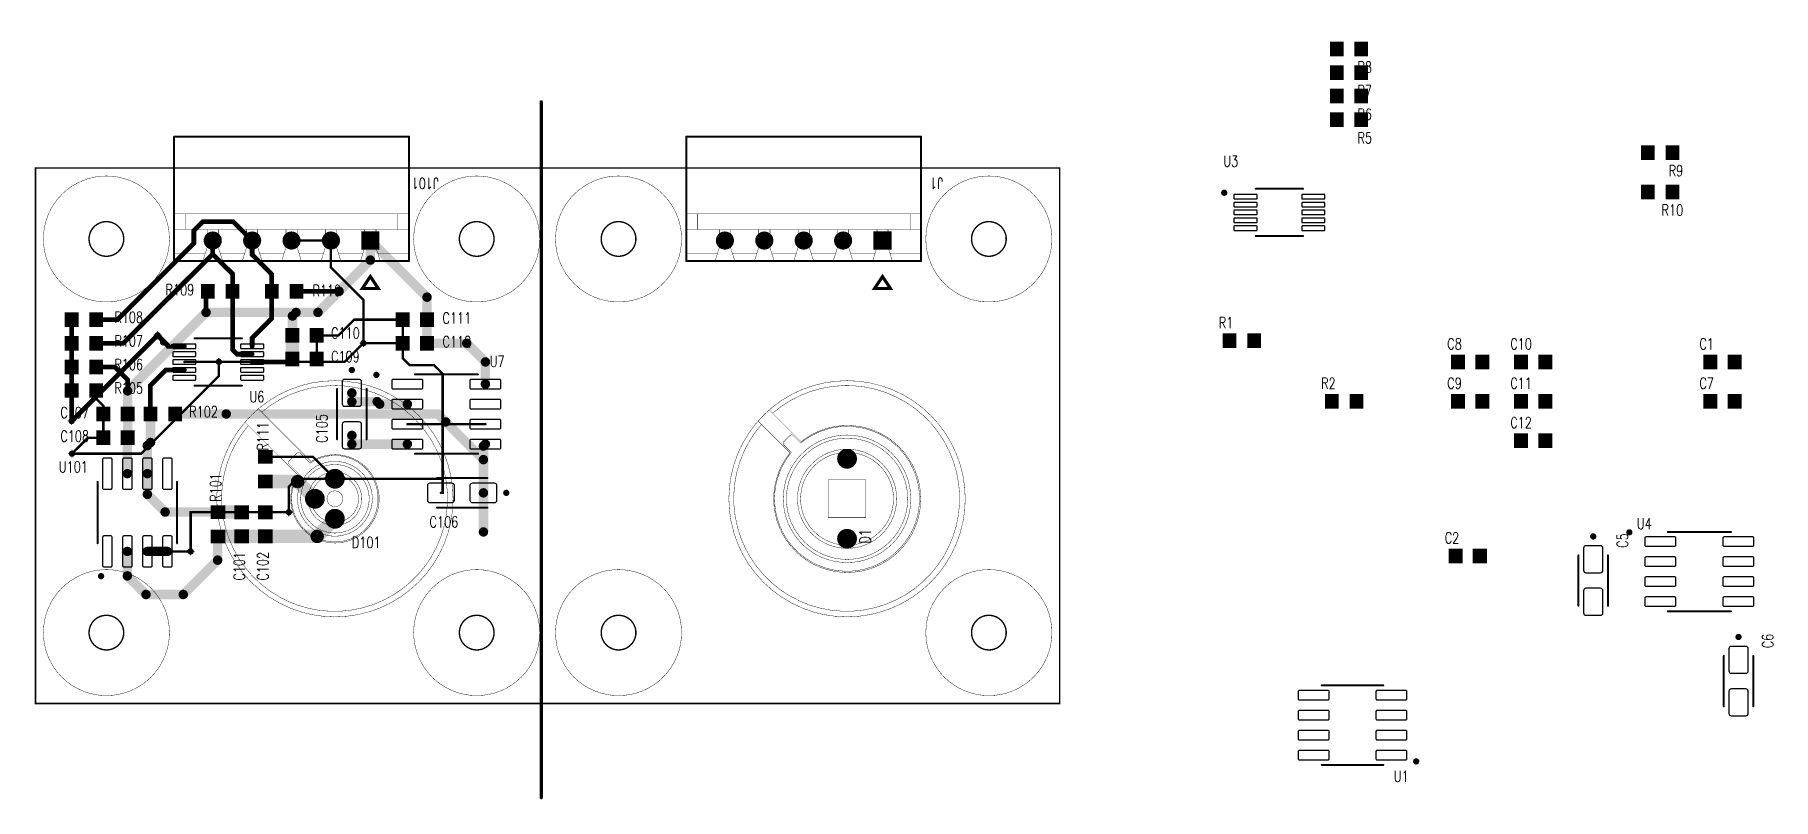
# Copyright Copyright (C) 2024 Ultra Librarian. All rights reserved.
# Model space of a CAD drawing. Extents: x -268 to -157, y -49 to -1.
import ezdxf
from ezdxf.enums import TextEntityAlignment as Align

# ---------------------------------------------------------------- set-up
doc = ezdxf.new("R2010")
doc.units = 0
for name, pattern in [('PADS_DOT_300000', [0.8, 0.2, -0.6]), ('SIG_10', [2, 1, 1]), ('SIG_11', [2, 1, 1]), ('SIG_15', [2, 1, 1]), ('SIG_18', [2, 1, 1]), ('SIG_19', [2, 1, 1]), ('SIG_2', [2, 1, 1]), ('SIG_3', [2, 1, 1]), ('SIG_6', [2, 1, 1]), ('SIG_7', [2, 1, 1]), ('SIG_8', [2, 1, 1]), ('SIG_9', [2, 1, 1])]:
    doc.linetypes.add(name, pattern=pattern)
for name, color, linetype in [('2D_LINE_01', 4, 'CONTINUOUS'), ('2D_LINE_124', 254, 'CONTINUOUS'), ('BOARD_CUTOUT_00', 255, 'CONTINUOUS'), ('BOARD_OUTLINE_00', 255, 'CONTINUOUS'), ('DRIL_PLTE_THRU_01', 4, 'CONTINUOUS'), ('DRIL_PLTE_THRU_02', 216, 'CONTINUOUS'), ('DRIL_SYMBOL', 255, 'CONTINUOUS'), ('PADS_BOT', 6, 'CONTINUOUS'), ('PADS_INNER', 136, 'CONTINUOUS'), ('PADS_TOP', 136, 'CONTINUOUS'), ('PART_NAME_01', 255, 'CONTINUOUS'), ('PART_TOP_2DLINE_126', 255, 'CONTINUOUS'), ('TRACE_01', 4, 'CONTINUOUS'), ('TRACE_02', 6, 'CONTINUOUS'), ('VIAPTS', 4, 'CONTINUOUS')]:
    doc.layers.add(name, color=color, linetype=linetype)
doc.styles.add('W0$1', font='simplex', dxfattribs={"width": 0.75})

# ---------------------------------------------------------------- blocks, each defined once
blk = doc.blocks.new('SMOOTH_0$09')
at = {"const_width": 0.045}
blk.add_lwpolyline([(-0.0225, 0, 1), (0.0225, 0, 1)], format="xyb", close=True, dxfattribs=at)
blk = doc.blocks.new('BOARD_11')
at = {"layer": 'BOARD_CUTOUT_00', "const_width": 0.09}
for points in [[(3.4, -4.5, 1), (5.6, -4.5, 1)], [(26.9, -4.5, 1), (29.1, -4.5, 1)], [(35.9, -4.5, 1), (38.1, -4.5, 1)], [(59.4, -4.5, 1), (61.6, -4.5, 1)], [(3.4, -29.5, 1), (5.6, -29.5, 1)], [(26.9, -29.5, 1), (29.1, -29.5, 1)], [(35.9, -29.5, 1), (38.1, -29.5, 1)], [(59.4, -29.5, 1), (61.6, -29.5, 1)]]:
    blk.add_lwpolyline(points, format="xyb", close=True, dxfattribs=at)
at = {"layer": 'BOARD_OUTLINE_00', "const_width": 0.09}
blk.add_lwpolyline([(0, 0), (0, -34), (65, -34), (65, 0)], close=True, dxfattribs=at)
at = {"layer": 'BOARD_OUTLINE_00'}
for p in [(0, 0), (65, 0), (0, -34), (65, -34)]:
    blk.add_blockref('SMOOTH_0$09', p, dxfattribs=at)
blk = doc.blocks.new('SMOOTH_0$2')
at = {"const_width": 0.1}
blk.add_lwpolyline([(-0.05, 0, 1), (0.05, 0, 1)], format="xyb", close=True, dxfattribs=at)
blk = doc.blocks.new('DRAWING_10')
at = {"layer": '2D_LINE_124', "linetype": 'PADS_DOT_300000', "const_width": 0.2}
blk.add_lwpolyline([(0, 4.2123333333), (0, -39.983)], dxfattribs=at)
at = {"layer": '2D_LINE_124'}
for p in [(0, 4.2123333333), (0, -39.983)]:
    blk.add_blockref('SMOOTH_0$2', p, dxfattribs=at)
blk = doc.blocks.new('SMOOTH_0$0254')
at = {"const_width": 0.0127}
blk.add_lwpolyline([(-0.00635, 0, 1), (0.00635, 0, 1)], format="xyb", close=True, dxfattribs=at)
blk = doc.blocks.new('DRAWING_13')
at = {"layer": '2D_LINE_01', "const_width": 0.0254}
for points in [[(-38.7000006667, 7.4), (-23.8000006667, 7.4)], [(-38.7000006667, 7.4), (-38.7000006667, -0.5)], [(-23.8000006667, 7.4), (-23.8000006667, -0.5)], [(-6.2000006667, 7.4), (8.6999993333, 7.4)], [(-6.2000006667, 7.4), (-6.2000006667, -0.5)], [(8.6999993333, 7.4), (8.6999993333, -0.5)], [(-47.5000006667, 5.4), (-47.5000006667, -28.6)], [(-38.7000006667, 5.4), (-47.5000006667, 5.4)], [(-15.0000006667, 5.4), (-23.8000006667, 5.4)], [(-15.4042006667, 5.4), (-15.4042006667, -28.6)], [(-6.2000006667, 5.4), (-15.0000006667, 5.4)], [(17.4999993333, 5.4), (8.6999993333, 5.4)], [(17.4999993333, -26.1), (17.4999993333, 5.4)], [(17.4999993333, 5.4), (17.4999993333, -28.6)], [(-23.8000006667, 2.5), (-38.7000006667, 2.5)], [(-38.0000006667, 1.5), (-38.0000006667, 2.5)], [(-24.5000006667, 2.5), (-24.5000006667, 1.5)], [(8.6999993333, 2.5), (-6.2000006667, 2.5)], [(-5.5000006667, 1.5), (-5.5000006667, 2.5)], [(7.9999993333, 2.5), (7.9999993333, 1.5)], [(-23.8000006667, 1.5), (-38.7000006667, 1.5)], [(-36.6100006667, 1.5), (-36.6100006667, 0.35)], [(-36.6000006667, 1.5), (-36.6000006667, 0.8)], [(-35.9000006667, 1.15), (-36.6000006667, 1.15)], [(-35.9000006667, 1.5), (-35.9000006667, 0.8)], [(-35.8900006667, 0.35), (-35.8900006667, 1.5)], [(-34.1100006667, 1.5), (-34.1100006667, 0.35)], [(-34.1000006667, 1.5), (-34.1000006667, 0.8)], [(-33.4000006667, 1.15), (-34.1000006667, 1.15)], [(-33.4000006667, 1.5), (-33.4000006667, 0.8)], [(-33.3900006667, 0.35), (-33.3900006667, 1.5)], [(-31.6100006667, 1.5), (-31.6100006667, 0.35)], [(-31.6000006667, 1.5), (-31.6000006667, 0.8)], [(-30.9000006667, 1.15), (-31.6000006667, 1.15)], [(-30.9000006667, 1.5), (-30.9000006667, 0.8)], [(-30.8900006667, 0.35), (-30.8900006667, 1.5)], [(-29.1100006667, 1.5), (-29.1100006667, 0.35)], [(-29.1000006667, 1.5), (-29.1000006667, 0.8)], [(-28.4000006667, 1.15), (-29.1000006667, 1.15)], [(-28.4000006667, 1.5), (-28.4000006667, 0.8)], [(-28.3900006667, 0.35), (-28.3900006667, 1.5)], [(-26.6100006667, 1.5), (-26.6100006667, 0.35)], [(-26.6000006667, 1.5), (-26.6000006667, 0.8)], [(-25.9000006667, 1.15), (-26.6000006667, 1.15)], [(-25.9000006667, 1.5), (-25.9000006667, 0.8)], [(-25.8900006667, 0.35), (-25.8900006667, 1.5)], [(8.6999993333, 1.5), (-6.2000006667, 1.5)], [(-4.1100006667, 1.5), (-4.1100006667, 0.35)], [(-4.1000006667, 1.5), (-4.1000006667, 0.8)], [(-3.4000006667, 1.15), (-4.1000006667, 1.15)], [(-3.4000006667, 1.5), (-3.4000006667, 0.8)], [(-3.3900006667, 0.35), (-3.3900006667, 1.5)], [(-1.6100006667, 1.5), (-1.6100006667, 0.35)], [(-1.6000006667, 1.5), (-1.6000006667, 0.8)], [(-0.9000006667, 1.15), (-1.6000006667, 1.15)], [(-0.9000006667, 1.5), (-0.9000006667, 0.8)], [(-0.8900006667, 0.35), (-0.8900006667, 1.5)], [(0.8899993333, 1.5), (0.8899993333, 0.35)], [(0.8999993333, 1.5), (0.8999993333, 0.8)], [(1.5999993333, 1.15), (0.8999993333, 1.15)], [(1.5999993333, 1.5), (1.5999993333, 0.8)], [(1.6099993333, 0.35), (1.6099993333, 1.5)], [(3.3899993333, 1.5), (3.3899993333, 0.35)], [(3.3999993333, 1.5), (3.3999993333, 0.8)], [(4.0999993333, 1.15), (3.3999993333, 1.15)], [(4.0999993333, 1.5), (4.0999993333, 0.8)], [(4.1099993333, 0.35), (4.1099993333, 1.5)], [(5.8899993333, 1.5), (5.8899993333, 0.35)], [(5.8999993333, 1.5), (5.8999993333, 0.8)], [(6.5999993333, 1.15), (5.8999993333, 1.15)], [(6.5999993333, 1.5), (6.5999993333, 0.8)], [(6.6099993333, 0.35), (6.6099993333, 1.5)], [(-38.7000006667, 0), (-36.719118, 0)], [(-36.6100006667, 0.35), (-36.8750006667, -0.5)], [(-35.8900006667, 0.35), (-35.6250006667, -0.5)], [(-34.219118, 0), (-35.7808826667, 0)], [(-34.1100006667, 0.35), (-34.3750006667, -0.5)], [(-33.3900006667, 0.35), (-33.1250006667, -0.5)], [(-31.719118, 0), (-33.2808826667, 0)], [(-31.6100006667, 0.35), (-31.8750006667, -0.5)], [(-30.8900006667, 0.35), (-30.6250006667, -0.5)], [(-29.219118, 0), (-30.7808826667, 0)], [(-29.1100006667, 0.35), (-29.3750006667, -0.5)], [(-28.3900006667, 0.35), (-28.1250006667, -0.5)], [(-26.719118, 0), (-28.2808826667, 0)], [(-26.6100006667, 0.35), (-26.8750006667, -0.5)], [(-25.8900006667, 0.35), (-25.6250006667, -0.5)], [(-25.7808826667, 0), (-23.8000006667, 0)], [(-6.2000006667, 0), (-4.219118, 0)], [(-4.1100006667, 0.35), (-4.3750006667, -0.5)], [(-3.3900006667, 0.35), (-3.1250006667, -0.5)], [(-1.719118, 0), (-3.2808826667, 0)], [(-1.6100006667, 0.35), (-1.8750006667, -0.5)], [(-0.8900006667, 0.35), (-0.6250006667, -0.5)], [(0.780882, 0), (-0.7808826667, 0)], [(0.8899993333, 0.35), (0.6249993333, -0.5)], [(1.6099993333, 0.35), (1.8749993333, -0.5)], [(3.280882, 0), (1.7191173333, 0)], [(3.3899993333, 0.35), (3.1249993333, -0.5)], [(4.1099993333, 0.35), (4.3749993333, -0.5)], [(5.780882, 0), (4.2191173333, 0)], [(5.8899993333, 0.35), (5.6249993333, -0.5)], [(6.6099993333, 0.35), (6.8749993333, -0.5)], [(6.7191173333, 0), (8.6999993333, 0)], [(-38.7000006667, -0.5), (-36.8750006667, -0.5)], [(-35.6250006667, -0.5), (-34.3750006667, -0.5)], [(-33.1250006667, -0.5), (-31.8750006667, -0.5)], [(-30.6250006667, -0.5), (-29.3750006667, -0.5)], [(-28.1250006667, -0.5), (-26.8750006667, -0.5)], [(-25.6250006667, -0.5), (-23.8000006667, -0.5)], [(-6.2000006667, -0.5), (-4.3750006667, -0.5)], [(-3.1250006667, -0.5), (-1.8750006667, -0.5)], [(-0.6250006667, -0.5), (0.6249993333, -0.5)], [(1.8749993333, -0.5), (3.1249993333, -0.5)], [(4.3749993333, -0.5), (5.6249993333, -0.5)], [(6.8749993333, -0.5), (8.6999993333, -0.5)], [(-33.362014, -9.8894206667), (-30.0096193333, -13.2418153333)], [(-30.8581473333, -14.0903433333), (-34.210542, -10.7379486667)], [(0.3774886667, -12.684558), (-1.6450313333, -10.662038)], [(-0.9379246667, -9.9549313333), (1.0845953333, -11.9774513333)], [(0.3761026667, -11.5871566667), (-0.012806, -11.9760653333)], [(1.0617666667, -12.0606886667), (0.5882346667, -11.5871566667)], [(-30.904138, -12.70085), (-31.3991126667, -13.1958246667)], [(-30.058554, -13.334302), (-30.692006, -12.70085)], [(-0.012806, -12.1881973333), (0.460726, -12.6617293333)], [(-31.3991126667, -13.4079566667), (-30.7656606667, -14.0414086667)], [(2.8000246667, -16.7999873333), (2.8000246667, -14.3999873333)], [(2.8000246667, -14.3999873333), (5.2000246667, -14.3999873333)], [(5.2000246667, -14.3999873333), (5.2000246667, -16.7999873333)], [(5.2000246667, -16.7999873333), (2.8000246667, -16.7999873333)], [(-47.5000006667, -28.6), (-15.0000006667, -28.6)], [(-15.0000006667, -28.6), (17.4999993333, -28.6)]]:
    blk.add_lwpolyline(points, dxfattribs=at)
for points in [[(-47.0000006667, 0.9, 1), (-39.0000006667, 0.9, 1)], [(-23.5000006667, 0.9, 1), (-15.5000006667, 0.9, 1)], [(-14.5000006667, 0.9, 1), (-6.5000006667, 0.9, 1)], [(8.9999993333, 0.9, 1), (16.9999993333, 0.9, 1)], [(-44.1000006667, 0.9, 1), (-41.9000006667, 0.9, 1)], [(-20.6000006667, 0.9, 1), (-18.4000006667, 0.9, 1)], [(-11.6000006667, 0.9, 1), (-9.4000006667, 0.9, 1)], [(11.8999993333, 0.9, 1), (14.0999993333, 0.9, 1)], [(-35.9999753333, -15.5999873333, 1), (-20.9999753333, -15.5999873333, 1)], [(-3.4999753333, -15.5999873333, 1), (11.5000246667, -15.5999873333, 1)], [(-0.0499753333, -15.5999873333, 1), (8.0500246667, -15.5999873333, 1)], [(0.1500246667, -15.5999873333, 1), (7.8500246667, -15.5999873333, 1)], [(-30.8749753333, -15.5999873333, 1), (-26.1249753333, -15.5999873333, 1)], [(0.8500246667, -15.5999873333, 1), (7.1500246667, -15.5999873333, 1)], [(1.0500246667, -15.5999873333, 1), (6.9500246667, -15.5999873333, 1)], [(3.6000246667, -13.0599873333, 1), (4.4000246667, -13.0599873333, 1)], [(3.7750246667, -13.0599873333, 1), (4.2250246667, -13.0599873333, 1)], [(-30.6749753333, -15.5999873333, 1), (-26.3249753333, -15.5999873333, 1)], [(-30.1999753333, -15.5999873333, 1), (-26.7999753333, -15.5999873333, 1)], [(-29.9999753333, -15.5999873333, 1), (-26.9999753333, -15.5999873333, 1)], [(-28.8999753333, -14.3299873333, 1), (-28.0999753333, -14.3299873333, 1)], [(-28.7249753333, -14.3299873333, 1), (-28.2749753333, -14.3299873333, 1)], [(-30.1699753333, -15.5999873333, 1), (-29.3699753333, -15.5999873333, 1)], [(-29.9949753333, -15.5999873333, 1), (-29.5449753333, -15.5999873333, 1)], [(-28.9999753333, -15.5999873333, 1), (-27.9999753333, -15.5999873333, 1)], [(-28.8999753333, -16.8699873333, 1), (-28.0999753333, -16.8699873333, 1)], [(-28.7249753333, -16.8699873333, 1), (-28.2749753333, -16.8699873333, 1)], [(3.6000246667, -18.1399873333, 1), (4.4000246667, -18.1399873333, 1)], [(3.7750246667, -18.1399873333, 1), (4.2250246667, -18.1399873333, 1)], [(-47.0000006667, -24.1, 1), (-39.0000006667, -24.1, 1)], [(-23.5000006667, -24.1, 1), (-15.5000006667, -24.1, 1)], [(-14.5000006667, -24.1, 1), (-6.5000006667, -24.1, 1)], [(8.9999993333, -24.1, 1), (16.9999993333, -24.1, 1)], [(-44.1000006667, -24.1, 1), (-41.9000006667, -24.1, 1)], [(-20.6000006667, -24.1, 1), (-18.4000006667, -24.1, 1)], [(-11.6000006667, -24.1, 1), (-9.4000006667, -24.1, 1)], [(11.8999993333, -24.1, 1), (14.0999993333, -24.1, 1)]]:
    blk.add_lwpolyline(points, format="xyb", close=True, dxfattribs=at)
for points in [[(-36.6000006667, 0.8, 1), (-35.9000006667, 0.8)], [(-34.1000006667, 0.8, 1), (-33.4000006667, 0.8)], [(-31.6000006667, 0.8, 1), (-30.9000006667, 0.8)], [(-29.1000006667, 0.8, 1), (-28.4000006667, 0.8)], [(-26.6000006667, 0.8, 1), (-25.9000006667, 0.8)], [(-4.1000006667, 0.8, 1), (-3.4000006667, 0.8)], [(-1.6000006667, 0.8, 1), (-0.9000006667, 0.8)], [(0.8999993333, 0.8, 1), (1.5999993333, 0.8)], [(3.3999993333, 0.8, 1), (4.0999993333, 0.8)], [(5.8999993333, 0.8, 1), (6.5999993333, 0.8)], [(-33.9976993333, -10.9507913333, 23.8592771962), (-33.1491713333, -10.1022633333)], [(-1.432406, -10.8746633333, 28.6362532829), (-0.7252993333, -10.1675566667)], [(0.3774886667, -12.684558, 18.6148807644), (1.0845953333, -11.9774513333)], [(0.460726, -12.6617293333, 21.6056295987), (1.0617666667, -12.0606886667)], [(-0.012806, -11.9760653333, 0.4142135624), (-0.012806, -12.1881973333)], [(0.5882346667, -11.5871566667, 0.4142135624), (0.3761026667, -11.5871566667)], [(-31.3991126667, -13.1958246667, 0.4142135624), (-31.3991126667, -13.4079566667)], [(-30.8581473333, -14.090344, 9.2427162042), (-30.0096186667, -13.2418153333)], [(-30.7656606667, -14.0414086667, 10.8829214403), (-30.058554, -13.334302)], [(-30.692006, -12.70085, 0.4142135624), (-30.904138, -12.70085)]]:
    blk.add_lwpolyline(points, format="xyb", dxfattribs=at)
at = {"layer": '2D_LINE_01'}
for p in [(-38.7000006667, 7.4), (-38.7000006667, 7.4), (-23.8000006667, 7.4), (-23.8000006667, 7.4), (-6.2000006667, 7.4), (-6.2000006667, 7.4), (8.6999993333, 7.4), (8.6999993333, 7.4), (-47.5000006667, 5.4), (-47.5000006667, 5.4), (-38.7000006667, 5.4), (-23.8000006667, 5.4), (-15.4042006667, 5.4), (-15.0000006667, 5.4), (-15.0000006667, 5.4), (-6.2000006667, 5.4), (8.6999993333, 5.4), (17.4999993333, 5.4), (17.4999993333, 5.4), (17.4999993333, 5.4), (-38.7000006667, 2.5), (-38.0000006667, 2.5), (-24.5000006667, 2.5), (-23.8000006667, 2.5), (-6.2000006667, 2.5), (-5.5000006667, 2.5), (7.9999993333, 2.5), (8.6999993333, 2.5), (-38.7000006667, 1.5), (-38.0000006667, 1.5), (-36.6100006667, 1.5), (-36.6000006667, 1.5), (-36.6000006667, 1.15), (-35.9000006667, 1.5), (-35.9000006667, 1.15), (-35.8900006667, 1.5), (-34.1100006667, 1.5), (-34.1000006667, 1.5), (-34.1000006667, 1.15), (-33.4000006667, 1.5), (-33.4000006667, 1.15), (-33.3900006667, 1.5), (-31.6100006667, 1.5), (-31.6000006667, 1.5), (-31.6000006667, 1.15), (-30.9000006667, 1.5), (-30.9000006667, 1.15), (-30.8900006667, 1.5), (-29.1100006667, 1.5), (-29.1000006667, 1.5), (-29.1000006667, 1.15), (-28.4000006667, 1.5), (-28.4000006667, 1.15), (-28.3900006667, 1.5), (-26.6100006667, 1.5), (-26.6000006667, 1.5), (-26.6000006667, 1.15), (-25.9000006667, 1.5), (-25.9000006667, 1.15), (-25.8900006667, 1.5), (-24.5000006667, 1.5), (-23.8000006667, 1.5), (-6.2000006667, 1.5), (-5.5000006667, 1.5), (-4.1100006667, 1.5), (-4.1000006667, 1.5), (-4.1000006667, 1.15), (-3.4000006667, 1.5), (-3.4000006667, 1.15), (-3.3900006667, 1.5), (-1.6100006667, 1.5), (-1.6000006667, 1.5), (-1.6000006667, 1.15), (-0.9000006667, 1.5), (-0.9000006667, 1.15), (-0.8900006667, 1.5), (0.8899993333, 1.5), (0.8999993333, 1.5), (0.8999993333, 1.15), (1.5999993333, 1.5), (1.5999993333, 1.15), (1.6099993333, 1.5), (3.3899993333, 1.5), (3.3999993333, 1.5), (3.3999993333, 1.15), (4.0999993333, 1.5), (4.0999993333, 1.15), (4.1099993333, 1.5), (5.8899993333, 1.5), (5.8999993333, 1.5), (5.8999993333, 1.15), (6.5999993333, 1.5), (6.5999993333, 1.15), (6.6099993333, 1.5), (7.9999993333, 1.5), (8.6999993333, 1.5), (-38.7000006667, 0), (-36.719118, 0), (-36.6100006667, 0.35), (-36.6100006667, 0.35), (-36.6000006667, 0.8), (-36.6000006667, 0.8), (-35.9000006667, 0.8), (-35.9000006667, 0.8), (-35.8900006667, 0.35), (-35.8900006667, 0.35), (-35.7808826667, 0), (-34.219118, 0), (-34.1100006667, 0.35), (-34.1100006667, 0.35), (-34.1000006667, 0.8), (-34.1000006667, 0.8), (-33.4000006667, 0.8), (-33.4000006667, 0.8), (-33.3900006667, 0.35), (-33.3900006667, 0.35), (-33.2808826667, 0), (-31.719118, 0), (-31.6100006667, 0.35), (-31.6100006667, 0.35), (-31.6000006667, 0.8), (-31.6000006667, 0.8), (-30.9000006667, 0.8), (-30.9000006667, 0.8), (-30.8900006667, 0.35), (-30.8900006667, 0.35), (-30.7808826667, 0), (-29.219118, 0), (-29.1100006667, 0.35), (-29.1100006667, 0.35), (-29.1000006667, 0.8), (-29.1000006667, 0.8), (-28.4000006667, 0.8), (-28.4000006667, 0.8), (-28.3900006667, 0.35), (-28.3900006667, 0.35), (-28.2808826667, 0), (-26.719118, 0), (-26.6100006667, 0.35), (-26.6100006667, 0.35), (-26.6000006667, 0.8), (-26.6000006667, 0.8), (-25.9000006667, 0.8), (-25.9000006667, 0.8), (-25.8900006667, 0.35), (-25.8900006667, 0.35), (-25.7808826667, 0), (-23.8000006667, 0), (-6.2000006667, 0), (-4.219118, 0), (-4.1100006667, 0.35), (-4.1100006667, 0.35), (-4.1000006667, 0.8), (-4.1000006667, 0.8), (-3.4000006667, 0.8), (-3.4000006667, 0.8), (-3.3900006667, 0.35), (-3.3900006667, 0.35), (-3.2808826667, 0), (-1.719118, 0), (-1.6100006667, 0.35), (-1.6100006667, 0.35), (-1.6000006667, 0.8), (-1.6000006667, 0.8), (-0.9000006667, 0.8), (-0.9000006667, 0.8), (-0.8900006667, 0.35), (-0.8900006667, 0.35), (-0.7808826667, 0), (0.780882, 0), (0.8899993333, 0.35), (0.8899993333, 0.35), (0.8999993333, 0.8), (0.8999993333, 0.8), (1.5999993333, 0.8), (1.5999993333, 0.8), (1.6099993333, 0.35), (1.6099993333, 0.35), (1.7191173333, 0), (3.280882, 0), (3.3899993333, 0.35), (3.3899993333, 0.35), (3.3999993333, 0.8), (3.3999993333, 0.8), (4.0999993333, 0.8), (4.0999993333, 0.8), (4.1099993333, 0.35), (4.1099993333, 0.35), (4.2191173333, 0), (5.780882, 0), (5.8899993333, 0.35), (5.8899993333, 0.35), (5.8999993333, 0.8), (5.8999993333, 0.8), (6.5999993333, 0.8), (6.5999993333, 0.8), (6.6099993333, 0.35), (6.6099993333, 0.35), (6.7191173333, 0), (8.6999993333, 0), (-38.7000006667, -0.5), (-38.7000006667, -0.5), (-36.8750006667, -0.5), (-36.8750006667, -0.5), (-35.6250006667, -0.5), (-35.6250006667, -0.5), (-34.3750006667, -0.5), (-34.3750006667, -0.5), (-33.1250006667, -0.5), (-33.1250006667, -0.5), (-31.8750006667, -0.5), (-31.8750006667, -0.5), (-30.6250006667, -0.5), (-30.6250006667, -0.5), (-29.3750006667, -0.5), (-29.3750006667, -0.5), (-28.1250006667, -0.5), (-28.1250006667, -0.5), (-26.8750006667, -0.5), (-26.8750006667, -0.5), (-25.6250006667, -0.5), (-25.6250006667, -0.5), (-23.8000006667, -0.5), (-23.8000006667, -0.5), (-6.2000006667, -0.5), (-6.2000006667, -0.5), (-4.3750006667, -0.5), (-4.3750006667, -0.5), (-3.1250006667, -0.5), (-3.1250006667, -0.5), (-1.8750006667, -0.5), (-1.8750006667, -0.5), (-0.6250006667, -0.5), (-0.6250006667, -0.5), (0.6249993333, -0.5), (0.6249993333, -0.5), (1.8749993333, -0.5), (1.8749993333, -0.5), (3.1249993333, -0.5), (3.1249993333, -0.5), (4.3749993333, -0.5), (4.3749993333, -0.5), (5.6249993333, -0.5), (5.6249993333, -0.5), (6.8749993333, -0.5), (6.8749993333, -0.5), (8.6999993333, -0.5), (8.6999993333, -0.5), (-33.362014, -9.8894206667), (-34.210542, -10.7379486667), (-33.9976993333, -10.9507913333), (-33.1491713333, -10.1022633333), (-1.6450313333, -10.662038), (-1.432406, -10.8746633333), (-0.9379246667, -9.9549313333), (-0.7252993333, -10.1675566667), (-0.012806, -11.9760653333), (-0.012806, -11.9760653333), (0.3761026667, -11.5871566667), (0.3761026667, -11.5871566667), (0.5882346667, -11.5871566667), (0.5882346667, -11.5871566667), (1.0617666667, -12.0606886667), (1.0617666667, -12.0606886667), (1.0845953333, -11.9774513333), (1.0845953333, -11.9774513333), (-31.3991126667, -13.1958246667), (-31.3991126667, -13.1958246667), (-30.904138, -12.70085), (-30.904138, -12.70085), (-30.692006, -12.70085), (-30.692006, -12.70085), (-30.0096193333, -13.2418153333), (-30.0096186667, -13.2418153333), (-0.012806, -12.1881973333), (-0.012806, -12.1881973333), (0.3774886667, -12.684558), (0.3774886667, -12.684558), (0.460726, -12.6617293333), (0.460726, -12.6617293333), (-31.3991126667, -13.4079566667), (-31.3991126667, -13.4079566667), (-30.8581473333, -14.0903433333), (-30.8581473333, -14.090344), (-30.7656606667, -14.0414086667), (-30.7656606667, -14.0414086667), (-30.058554, -13.334302), (-30.058554, -13.334302), (2.8000246667, -14.3999873333), (2.8000246667, -14.3999873333), (5.2000246667, -14.3999873333), (5.2000246667, -14.3999873333), (2.8000246667, -16.7999873333), (2.8000246667, -16.7999873333), (5.2000246667, -16.7999873333), (5.2000246667, -16.7999873333), (17.4999993333, -26.1), (-47.5000006667, -28.6), (-47.5000006667, -28.6), (-15.4042006667, -28.6), (-15.0000006667, -28.6), (-15.0000006667, -28.6), (17.4999993333, -28.6), (17.4999993333, -28.6)]:
    blk.add_blockref('SMOOTH_0$0254', p, dxfattribs=at)
blk = doc.blocks.new('SMOOTH_0$127')
at = {"const_width": 0.0635}
blk.add_lwpolyline([(-0.03175, 0, 1), (0.03175, 0, 1)], format="xyb", close=True, dxfattribs=at)
blk = doc.blocks.new('PART_BODY_TOP_2')
at = {"layer": 'PART_TOP_2DLINE_126', "const_width": 0.1999993333}
blk.add_lwpolyline([(-4.545, 2.4949986667, 1), (-4.345, 2.4949986667, 1)], format="xyb", close=True, dxfattribs=at)
at = {"layer": 'PART_TOP_2DLINE_126', "const_width": 0.127}
for points in [[(-2.0000013333, 2.52), (2.0000013333, 2.52)], [(-2.0000013333, -2.52), (2.0000013333, -2.52)]]:
    blk.add_lwpolyline(points, dxfattribs=at)
at = {"layer": 'PART_TOP_2DLINE_126'}
for p in [(-2.0000013333, 2.52), (2.0000013333, 2.52), (-2.0000013333, -2.52), (2.0000013333, -2.52)]:
    blk.add_blockref('SMOOTH_0$127', p, dxfattribs=at)
blk = doc.blocks.new('DRIL_HOLE_0')
blk.add_lwpolyline([(0, 0, 1), (0, 0, 1)], format="xyb", close=True)
blk = doc.blocks.new('PAD_0')
blk.add_lwpolyline([(0, 0, 1), (0, 0, 1)], format="xyb", close=True)
blk = doc.blocks.new('PAD_3')
blk.add_lwpolyline([(-0.9113406667, -0.2949993333), (0.9113406667, -0.2949993333, 0.4142135624), (0.9850006667, -0.2213393333), (0.9850006667, 0.2213393333, 0.4142135624), (0.9113406667, 0.2949993333), (-0.9113406667, 0.2949993333, 0.4142135624), (-0.9850006667, 0.2213393333), (-0.9850006667, -0.2213393333, 0.4142135624)], format="xyb", close=True)
blk = doc.blocks.new('STK_TOP_104')
at = {"layer": 'DRIL_PLTE_THRU_01'}
blk.add_blockref('DRIL_HOLE_0', (0, 0), dxfattribs=at)
at = {"layer": 'DRIL_PLTE_THRU_02'}
blk.add_blockref('DRIL_HOLE_0', (0, 0), dxfattribs=at)
at = {"layer": 'PADS_BOT'}
blk.add_blockref('PAD_0', (0, 0), dxfattribs=at)
at = {"layer": 'PADS_INNER'}
blk.add_blockref('PAD_0', (0, 0), dxfattribs=at)
at = {"layer": 'PADS_TOP'}
blk.add_blockref('PAD_3', (0, 0), dxfattribs=at)
blk = doc.blocks.new('SYM_TOP_5')
for name, p in [('PART_BODY_TOP_2', (0, 0)), ('STK_TOP_104', (-2.4749986667, 1.905)), ('STK_TOP_104', (2.4749986667, 1.905)), ('STK_TOP_104', (-2.4749986667, 0.635)), ('STK_TOP_104', (2.4749986667, 0.635)), ('STK_TOP_104', (-2.4749986667, -0.635)), ('STK_TOP_104', (2.4749986667, -0.635)), ('STK_TOP_104', (-2.4749986667, -1.905)), ('STK_TOP_104', (2.4749986667, -1.905))]:
    blk.add_blockref(name, p)
blk = doc.blocks.new('PART_TOP_0')
blk.add_blockref('SYM_TOP_5', (0, 0))
at = {"layer": 'PART_NAME_01', "style": 'W0$1', "width": 0.75}
blk.add_text('U4', height=0.7, dxfattribs=at).set_placement((-3.9699946667, 2.6969973333))
blk = doc.blocks.new('PART_BODY_TOP_3')
at = {"layer": 'PART_TOP_2DLINE_126', "const_width": 0.1999993333}
blk.add_lwpolyline([(-4.1399966667, 2.3049993333, 1), (-3.9399973333, 2.3049993333, 1)], format="xyb", close=True, dxfattribs=at)
at = {"layer": 'PART_TOP_2DLINE_126', "const_width": 0.127}
for points in [[(-1.9500013333, 2.5249986667), (1.9500013333, 2.5249986667)], [(-1.9500013333, -2.5249986667), (1.9500013333, -2.5249986667)]]:
    blk.add_lwpolyline(points, dxfattribs=at)
at = {"layer": 'PART_TOP_2DLINE_126'}
for p in [(-1.9500013333, 2.5249986667), (1.9500013333, 2.5249986667), (-1.9500013333, -2.5249986667), (1.9500013333, -2.5249986667)]:
    blk.add_blockref('SMOOTH_0$127', p, dxfattribs=at)
blk = doc.blocks.new('PAD_6')
blk.add_lwpolyline([(-0.9100706667, -0.2999993333), (0.9100706667, -0.2999993333, 0.4142135624), (0.9850006667, -0.2250693333), (0.9850006667, 0.2250693333, 0.4142135624), (0.9100706667, 0.2999993333), (-0.9100706667, 0.2999993333, 0.4142135624), (-0.9850006667, 0.2250693333), (-0.9850006667, -0.2250693333, 0.4142135624)], format="xyb", close=True)
blk = doc.blocks.new('STK_TOP_105')
at = {"layer": 'DRIL_PLTE_THRU_01'}
blk.add_blockref('DRIL_HOLE_0', (0, 0), dxfattribs=at)
at = {"layer": 'DRIL_PLTE_THRU_02'}
blk.add_blockref('DRIL_HOLE_0', (0, 0), dxfattribs=at)
at = {"layer": 'PADS_BOT'}
blk.add_blockref('PAD_0', (0, 0), dxfattribs=at)
at = {"layer": 'PADS_INNER'}
blk.add_blockref('PAD_0', (0, 0), dxfattribs=at)
at = {"layer": 'PADS_TOP'}
blk.add_blockref('PAD_6', (0, 0), dxfattribs=at)
blk = doc.blocks.new('SYM_TOP_6')
for name, p in [('PART_BODY_TOP_3', (0, 0)), ('STK_TOP_105', (-2.47, 1.905)), ('STK_TOP_105', (2.47, 1.905)), ('STK_TOP_105', (-2.47, 0.635)), ('STK_TOP_105', (2.47, 0.635)), ('STK_TOP_105', (-2.47, -0.635)), ('STK_TOP_105', (2.47, -0.635)), ('STK_TOP_105', (-2.47, -1.905)), ('STK_TOP_105', (2.47, -1.905))]:
    blk.add_blockref(name, p)
blk = doc.blocks.new('PART_TOP_1')
blk.add_blockref('SYM_TOP_6', (0, 0))
at = {"layer": 'PART_NAME_01', "style": 'W0$1', "width": 0.75}
blk.add_text('U1', height=0.7, rotation=-180, dxfattribs=at).set_placement((-3.559988, 2.9020006667), align=Align.TOP_RIGHT)
blk = doc.blocks.new('PART_BODY_TOP_4')
at = {"layer": 'PART_TOP_2DLINE_126', "const_width": 0.1999993333}
blk.add_lwpolyline([(-2.899994, 0, 1), (-2.6999946667, 0, 1)], format="xyb", close=True, dxfattribs=at)
at = {"layer": 'PART_TOP_2DLINE_126', "const_width": 0.127}
for points in [[(-1.5999993333, 0.9349993333), (1.5999993333, 0.9349993333)], [(-1.5999993333, -0.9349993333), (1.5999993333, -0.9349993333)]]:
    blk.add_lwpolyline(points, dxfattribs=at)
at = {"layer": 'PART_TOP_2DLINE_126'}
for p in [(-1.5999993333, 0.9349993333), (1.5999993333, 0.9349993333), (-1.5999993333, -0.9349993333), (1.5999993333, -0.9349993333)]:
    blk.add_blockref('SMOOTH_0$127', p, dxfattribs=at)
blk = doc.blocks.new('PAD_9')
blk.add_lwpolyline([(-0.7013293333, -0.615), (0.7013293333, -0.615, 0.4142135624), (0.8549993333, -0.46133), (0.8549993333, 0.46133, 0.4142135624), (0.7013293333, 0.615), (-0.7013293333, 0.615, 0.4142135624), (-0.8549993333, 0.46133), (-0.8549993333, -0.46133, 0.4142135624)], format="xyb", close=True)
blk = doc.blocks.new('STK_TOP_106')
at = {"layer": 'DRIL_PLTE_THRU_01'}
blk.add_blockref('DRIL_HOLE_0', (0, 0), dxfattribs=at)
at = {"layer": 'DRIL_PLTE_THRU_02'}
blk.add_blockref('DRIL_HOLE_0', (0, 0), dxfattribs=at)
at = {"layer": 'PADS_BOT'}
blk.add_blockref('PAD_0', (0, 0), dxfattribs=at)
at = {"layer": 'PADS_INNER'}
blk.add_blockref('PAD_0', (0, 0), dxfattribs=at)
at = {"layer": 'PADS_TOP'}
blk.add_blockref('PAD_9', (0, 0), dxfattribs=at)
blk = doc.blocks.new('SYM_TOP_7')
for name, p in [('PART_BODY_TOP_4', (0, 0)), ('STK_TOP_106', (-1.35, 0)), ('STK_TOP_106', (1.35, 0))]:
    blk.add_blockref(name, p)
blk = doc.blocks.new('PART_TOP_2')
blk.add_blockref('SYM_TOP_7', (0, 0))
at = {"layer": 'PART_NAME_01', "style": 'W0$1', "width": 0.75}
blk.add_text('C5', height=0.7, rotation=-180, dxfattribs=at).set_placement((-2.999994, 1.4999993333), align=Align.TOP_RIGHT)
blk = doc.blocks.new('PART_TOP_3')
blk.add_blockref('SYM_TOP_7', (0, 0))
at = {"layer": 'PART_NAME_01', "style": 'W0$1', "width": 0.75}
blk.add_text('C6', height=0.7, rotation=-180, dxfattribs=at).set_placement((-2.999994, 1.4999993333), align=Align.TOP_RIGHT)
blk = doc.blocks.new('PAD_11')
at = {"const_width": 0.8900006667}
blk.add_lwpolyline([(-0.465, 0), (0.465, 0)], dxfattribs=at)
blk = doc.blocks.new('STK_TOP_109')
at = {"layer": 'DRIL_PLTE_THRU_01'}
blk.add_blockref('DRIL_HOLE_0', (0, 0), dxfattribs=at)
at = {"layer": 'DRIL_PLTE_THRU_02'}
blk.add_blockref('DRIL_HOLE_0', (0, 0), dxfattribs=at)
at = {"layer": 'PADS_BOT'}
blk.add_blockref('PAD_0', (0, 0), dxfattribs=at)
at = {"layer": 'PADS_INNER'}
blk.add_blockref('PAD_0', (0, 0), dxfattribs=at)
at = {"layer": 'PADS_TOP', "rotation": 90}
blk.add_blockref('PAD_11', (0, 0), dxfattribs=at)
blk = doc.blocks.new('SYM_TOP_8')
for p in [(-0.7700013333, 0), (0.7700013333, 0)]:
    blk.add_blockref('STK_TOP_109', p)
blk = doc.blocks.new('PART_TOP_4')
blk.add_blockref('SYM_TOP_8', (0, 0))
at = {"layer": 'PART_NAME_01', "style": 'W0$1', "width": 0.75}
blk.add_text('C1', height=0.7, dxfattribs=at).set_placement((-1.4599993333, 0.8000006667))
blk = doc.blocks.new('PART_TOP_5')
blk.add_blockref('SYM_TOP_8', (0, 0))
at = {"layer": 'PART_NAME_01', "style": 'W0$1', "width": 0.75}
blk.add_text('C10', height=0.7, dxfattribs=at).set_placement((-1.4599993333, 0.8000006667))
blk = doc.blocks.new('PART_TOP_6')
blk.add_blockref('SYM_TOP_8', (0, 0))
at = {"layer": 'PART_NAME_01', "style": 'W0$1', "width": 0.75}
blk.add_text('C11', height=0.7, dxfattribs=at).set_placement((-1.4599993333, 0.8000006667))
blk = doc.blocks.new('PART_TOP_7')
blk.add_blockref('SYM_TOP_8', (0, 0))
at = {"layer": 'PART_NAME_01', "style": 'W0$1', "width": 0.75}
blk.add_text('C12', height=0.7, dxfattribs=at).set_placement((-1.4599993333, 0.8000006667))
blk = doc.blocks.new('PART_TOP_8')
blk.add_blockref('SYM_TOP_8', (0, 0))
at = {"layer": 'PART_NAME_01', "style": 'W0$1', "width": 0.75}
blk.add_text('C2', height=0.7, dxfattribs=at).set_placement((-1.4599993333, 0.8000006667))
blk = doc.blocks.new('PART_TOP_9')
blk.add_blockref('SYM_TOP_8', (0, 0))
at = {"layer": 'PART_NAME_01', "style": 'W0$1', "width": 0.75}
blk.add_text('C7', height=0.7, dxfattribs=at).set_placement((-1.4599993333, 0.8000006667))
blk = doc.blocks.new('PART_TOP_10')
blk.add_blockref('SYM_TOP_8', (0, 0))
at = {"layer": 'PART_NAME_01', "style": 'W0$1', "width": 0.75}
blk.add_text('C8', height=0.7, dxfattribs=at).set_placement((-1.4599993333, 0.8000006667))
blk = doc.blocks.new('PART_TOP_11')
blk.add_blockref('SYM_TOP_8', (0, 0))
at = {"layer": 'PART_NAME_01', "style": 'W0$1', "width": 0.75}
blk.add_text('C9', height=0.7, dxfattribs=at).set_placement((-1.4599993333, 0.8000006667))
blk = doc.blocks.new('PAD_13')
at = {"const_width": 0.8700006667}
blk.add_lwpolyline([(-0.465, 0), (0.465, 0)], dxfattribs=at)
blk = doc.blocks.new('STK_TOP_111')
at = {"layer": 'DRIL_PLTE_THRU_01'}
blk.add_blockref('DRIL_HOLE_0', (0, 0), dxfattribs=at)
at = {"layer": 'DRIL_PLTE_THRU_02'}
blk.add_blockref('DRIL_HOLE_0', (0, 0), dxfattribs=at)
at = {"layer": 'PADS_BOT'}
blk.add_blockref('PAD_0', (0, 0), dxfattribs=at)
at = {"layer": 'PADS_INNER'}
blk.add_blockref('PAD_0', (0, 0), dxfattribs=at)
at = {"layer": 'PADS_TOP', "rotation": 90}
blk.add_blockref('PAD_13', (0, 0), dxfattribs=at)
blk = doc.blocks.new('SYM_TOP_10')
for p in [(-0.7800006667, 0), (0.7800006667, 0)]:
    blk.add_blockref('STK_TOP_111', p)
blk = doc.blocks.new('PART_TOP_12')
blk.add_blockref('SYM_TOP_10', (0, 0))
at = {"layer": 'PART_NAME_01', "style": 'W0$1', "width": 0.75}
blk.add_text('R1', height=0.7, dxfattribs=at).set_placement((-1.4599993333, 0.8000006667))
blk = doc.blocks.new('PART_TOP_13')
blk.add_blockref('SYM_TOP_10', (0, 0))
at = {"layer": 'PART_NAME_01', "style": 'W0$1', "width": 0.75}
blk.add_text('R10', height=0.7, rotation=-180, dxfattribs=at).set_placement((-1.4599993333, 0.8000006667), align=Align.TOP_RIGHT)
blk = doc.blocks.new('PART_TOP_14')
blk.add_blockref('SYM_TOP_10', (0, 0))
at = {"layer": 'PART_NAME_01', "style": 'W0$1', "width": 0.75}
blk.add_text('R2', height=0.7, dxfattribs=at).set_placement((-1.4599993333, 0.8000006667))
blk = doc.blocks.new('PART_TOP_15')
blk.add_blockref('SYM_TOP_10', (0, 0))
at = {"layer": 'PART_NAME_01', "style": 'W0$1', "width": 0.75}
blk.add_text('R5', height=0.7, rotation=-180, dxfattribs=at).set_placement((-1.4599993333, 0.8000006667), align=Align.TOP_RIGHT)
blk = doc.blocks.new('PART_TOP_16')
blk.add_blockref('SYM_TOP_10', (0, 0))
at = {"layer": 'PART_NAME_01', "style": 'W0$1', "width": 0.75}
blk.add_text('R6', height=0.7, rotation=-180, dxfattribs=at).set_placement((-1.4599993333, 0.8000006667), align=Align.TOP_RIGHT)
blk = doc.blocks.new('PART_TOP_17')
blk.add_blockref('SYM_TOP_10', (0, 0))
at = {"layer": 'PART_NAME_01', "style": 'W0$1', "width": 0.75}
blk.add_text('R7', height=0.7, rotation=-180, dxfattribs=at).set_placement((-1.4599993333, 0.8000006667), align=Align.TOP_RIGHT)
blk = doc.blocks.new('PART_TOP_18')
blk.add_blockref('SYM_TOP_10', (0, 0))
at = {"layer": 'PART_NAME_01', "style": 'W0$1', "width": 0.75}
blk.add_text('R8', height=0.7, rotation=-180, dxfattribs=at).set_placement((-1.4599993333, 0.8000006667), align=Align.TOP_RIGHT)
blk = doc.blocks.new('PART_TOP_19')
blk.add_blockref('SYM_TOP_10', (0, 0))
at = {"layer": 'PART_NAME_01', "style": 'W0$1', "width": 0.75}
blk.add_text('R9', height=0.7, rotation=-180, dxfattribs=at).set_placement((-1.4599993333, 0.8000006667), align=Align.TOP_RIGHT)
blk = doc.blocks.new('DRIL_SYMBOL_0$75')
at = {"layer": 'DRIL_SYMBOL', "const_width": 0.0508}
for points in [[(-0.254, 0), (0.254, 0)], [(0, -0.254), (0, 0.254)]]:
    blk.add_lwpolyline(points, dxfattribs=at)
blk = doc.blocks.new('DRIL_HOLE_0$75')
at = {"const_width": 0.375}
blk.add_lwpolyline([(-0.1875, 0, 1), (0.1875, 0, 1)], format="xyb", close=True, dxfattribs=at)
blk.add_blockref('DRIL_SYMBOL_0$75', (0, 0))
blk = doc.blocks.new('PAD_14')
at = {"const_width": 0.629}
blk.add_lwpolyline([(0, -0.3145, 1), (0, 0.3145, 1)], format="xyb", close=True, dxfattribs=at)
blk = doc.blocks.new('STK_TOP_110')
at = {"layer": 'DRIL_PLTE_THRU_01'}
blk.add_blockref('DRIL_HOLE_0$75', (0, 0), dxfattribs=at)
at = {"layer": 'DRIL_PLTE_THRU_02'}
blk.add_blockref('DRIL_HOLE_0$75', (0, 0), dxfattribs=at)
at = {"layer": 'PADS_BOT'}
blk.add_blockref('PAD_14', (0, 0), dxfattribs=at)
at = {"layer": 'PADS_INNER'}
blk.add_blockref('PAD_14', (0, 0), dxfattribs=at)
at = {"layer": 'PADS_TOP'}
blk.add_blockref('PAD_14', (0, 0), dxfattribs=at)
blk = doc.blocks.new('SYM_TOP_11')
for p in [(0, 0), (5.08, 0)]:
    blk.add_blockref('STK_TOP_110', p)
blk = doc.blocks.new('PART_TOP_20')
blk.add_blockref('SYM_TOP_11', (0, 0))
at = {"layer": 'PART_NAME_01', "style": 'W0$1', "width": 0.75}
blk.add_text('D1', height=0.7, rotation=180, dxfattribs=at).set_placement((5.39, 1.5))
blk = doc.blocks.new('PART_BODY_TOP_9')
at = {"layer": 'PART_TOP_2DLINE_126', "const_width": 0.1999993333}
blk.add_lwpolyline([(-3.5999926667, 1.25, 1), (-3.3999933333, 1.25, 1)], format="xyb", close=True, dxfattribs=at)
at = {"layer": 'PART_TOP_2DLINE_126', "const_width": 0.127}
for points in [[(-1.4999993333, 1.4999993333), (1.4999993333, 1.4999993333)], [(-1.4999993333, -1.4999993333), (1.4999993333, -1.4999993333)]]:
    blk.add_lwpolyline(points, dxfattribs=at)
at = {"layer": 'PART_TOP_2DLINE_126'}
for p in [(-1.4999993333, 1.4999993333), (1.4999993333, 1.4999993333), (-1.4999993333, -1.4999993333), (1.4999993333, -1.4999993333)]:
    blk.add_blockref('SMOOTH_0$127', p, dxfattribs=at)
blk = doc.blocks.new('PAD_17')
blk.add_lwpolyline([(-0.6999473333, -0.1399993333), (0.6999473333, -0.1399993333, 0.4142135624), (0.7349993333, -0.1049473333), (0.7349993333, 0.1049473333, 0.4142135624), (0.6999473333, 0.1399993333), (-0.6999473333, 0.1399993333, 0.4142135624), (-0.7349993333, 0.1049473333), (-0.7349993333, -0.1049473333, 0.4142135624)], format="xyb", close=True)
blk = doc.blocks.new('STK_TOP_103')
at = {"layer": 'DRIL_PLTE_THRU_01'}
blk.add_blockref('DRIL_HOLE_0', (0, 0), dxfattribs=at)
at = {"layer": 'DRIL_PLTE_THRU_02'}
blk.add_blockref('DRIL_HOLE_0', (0, 0), dxfattribs=at)
at = {"layer": 'PADS_BOT'}
blk.add_blockref('PAD_0', (0, 0), dxfattribs=at)
at = {"layer": 'PADS_INNER'}
blk.add_blockref('PAD_0', (0, 0), dxfattribs=at)
at = {"layer": 'PADS_TOP'}
blk.add_blockref('PAD_17', (0, 0), dxfattribs=at)
blk = doc.blocks.new('SYM_TOP_12')
for name, p in [('PART_BODY_TOP_9', (0, 0)), ('STK_TOP_103', (-2.1500006667, 1.0000006667)), ('STK_TOP_103', (2.1500006667, 1.0000006667)), ('STK_TOP_103', (-2.1500006667, 0.4999993333)), ('STK_TOP_103', (-2.1500006667, 0)), ('STK_TOP_103', (2.1500006667, 0.4999993333)), ('STK_TOP_103', (2.1500006667, 0)), ('STK_TOP_103', (-2.1500006667, -0.4999993333)), ('STK_TOP_103', (-2.1500006667, -1.0000006667)), ('STK_TOP_103', (2.1500006667, -0.4999993333)), ('STK_TOP_103', (2.1500006667, -1.0000006667))]:
    blk.add_blockref(name, p)
blk = doc.blocks.new('PART_TOP_21')
blk.add_blockref('SYM_TOP_12', (0, 0))
at = {"layer": 'PART_NAME_01', "style": 'W0$1', "width": 0.75}
blk.add_text('U3', height=0.7, dxfattribs=at).set_placement((-3.559988, 2.9020006667))
blk = doc.blocks.new('PART_TOP_22')
blk.add_blockref('SYM_TOP_12', (0, 0))
at = {"layer": 'PART_NAME_01', "style": 'W0$1', "width": 0.75}
blk.add_text('U6', height=0.7, dxfattribs=at).set_placement((1.978, -2.5563333333))
blk = doc.blocks.new('PART_TOP_23')
blk.add_blockref('SYM_TOP_8', (0, 0))
at = {"layer": 'PART_NAME_01', "style": 'W0$1', "width": 0.75}
blk.add_text('C101', height=0.7, rotation=-180, dxfattribs=at).set_placement((1.75, -0.4999993333), align=Align.TOP_RIGHT)
blk = doc.blocks.new('PART_TOP_24')
blk.add_blockref('SYM_TOP_8', (0, 0))
at = {"layer": 'PART_NAME_01', "style": 'W0$1', "width": 0.75}
blk.add_text('C102', height=0.7, rotation=-180, dxfattribs=at).set_placement((1.75, -0.4999993333), align=Align.TOP_RIGHT)
blk = doc.blocks.new('PART_TOP_25')
blk.add_blockref('SYM_TOP_8', (0, 0))
at = {"layer": 'PART_NAME_01', "style": 'W0$1', "width": 0.75}
blk.add_text('C107', height=0.7, dxfattribs=at).set_placement((-3.5, -0.25))
blk = doc.blocks.new('PART_TOP_26')
blk.add_blockref('SYM_TOP_8', (0, 0))
at = {"layer": 'PART_NAME_01', "style": 'W0$1', "width": 0.75}
blk.add_text('C108', height=0.7, dxfattribs=at).set_placement((-3.5, -0.25))
blk = doc.blocks.new('PART_TOP_27')
blk.add_blockref('SYM_TOP_8', (0, 0))
at = {"layer": 'PART_NAME_01', "style": 'W0$1', "width": 0.75}
blk.add_text('C109', height=0.7, rotation=-180, dxfattribs=at).set_placement((-3.5, -0.5), align=Align.TOP_RIGHT)
blk = doc.blocks.new('PART_TOP_28')
blk.add_blockref('SYM_TOP_8', (0, 0))
at = {"layer": 'PART_NAME_01', "style": 'W0$1', "width": 0.75}
blk.add_text('C110', height=0.7, rotation=-180, dxfattribs=at).set_placement((-3.5, -0.5), align=Align.TOP_RIGHT)
blk = doc.blocks.new('PART_TOP_29')
blk.add_blockref('SYM_TOP_8', (0, 0))
at = {"layer": 'PART_NAME_01', "style": 'W0$1', "width": 0.75}
blk.add_text('C111', height=0.7, dxfattribs=at).set_placement((1.75, -0.25))
blk = doc.blocks.new('PART_TOP_30')
blk.add_blockref('SYM_TOP_8', (0, 0))
at = {"layer": 'PART_NAME_01', "style": 'W0$1', "width": 0.75}
blk.add_text('C112', height=0.7, dxfattribs=at).set_placement((1.75, -0.25))
blk = doc.blocks.new('SYM_TOP_9')
for p in [(0, 0), (2.54, 0), (1.27, -1.27)]:
    blk.add_blockref('STK_TOP_110', p)
blk = doc.blocks.new('PART_TOP_31')
blk.add_blockref('SYM_TOP_9', (0, 0))
at = {"layer": 'PART_NAME_01', "style": 'W0$1', "width": 0.75}
blk.add_text('D101', height=0.7, rotation=90, dxfattribs=at).set_placement((4.3940126667, 1.0769746667))
blk = doc.blocks.new('PART_TOP_32')
blk.add_blockref('SYM_TOP_5', (0, 0))
at = {"layer": 'PART_NAME_01', "style": 'W0$1', "width": 0.75}
blk.add_text('U7', height=0.7, dxfattribs=at).set_placement((2.75, 3))
blk = doc.blocks.new('PART_TOP_33')
blk.add_blockref('SYM_TOP_6', (0, 0))
at = {"layer": 'PART_NAME_01', "style": 'W0$1', "width": 0.75}
blk.add_text('U101', height=0.7, rotation=-90, dxfattribs=at).set_placement((3.2496666667, 3.139), align=Align.TOP_RIGHT)
blk = doc.blocks.new('PART_TOP_34')
blk.add_blockref('SYM_TOP_10', (0, 0))
at = {"layer": 'PART_NAME_01', "style": 'W0$1', "width": 0.75}
blk.add_text('R101', height=0.7, rotation=-180, dxfattribs=at).set_placement((-3.25, -0.5), align=Align.TOP_RIGHT)
blk = doc.blocks.new('PART_TOP_35')
blk.add_blockref('SYM_TOP_10', (0, 0))
at = {"layer": 'PART_NAME_01', "style": 'W0$1', "width": 0.75}
blk.add_text('R102', height=0.7, rotation=-180, dxfattribs=at).set_placement((-3.5, -0.5), align=Align.TOP_RIGHT)
blk = doc.blocks.new('PART_TOP_36')
blk.add_blockref('SYM_TOP_10', (0, 0))
at = {"layer": 'PART_NAME_01', "style": 'W0$1', "width": 0.75}
blk.add_text('R105', height=0.7, rotation=-180, dxfattribs=at).set_placement((-3.75, -0.5), align=Align.TOP_RIGHT)
blk = doc.blocks.new('PART_TOP_37')
blk.add_blockref('SYM_TOP_10', (0, 0))
at = {"layer": 'PART_NAME_01', "style": 'W0$1', "width": 0.75}
blk.add_text('R106', height=0.7, rotation=-180, dxfattribs=at).set_placement((-3.75, -0.5), align=Align.TOP_RIGHT)
blk = doc.blocks.new('PART_TOP_38')
blk.add_blockref('SYM_TOP_10', (0, 0))
at = {"layer": 'PART_NAME_01', "style": 'W0$1', "width": 0.75}
blk.add_text('R107', height=0.7, rotation=-180, dxfattribs=at).set_placement((-3.75, -0.5), align=Align.TOP_RIGHT)
blk = doc.blocks.new('PART_TOP_39')
blk.add_blockref('SYM_TOP_10', (0, 0))
at = {"layer": 'PART_NAME_01', "style": 'W0$1', "width": 0.75}
blk.add_text('R108', height=0.7, rotation=-180, dxfattribs=at).set_placement((-3.75, -0.5), align=Align.TOP_RIGHT)
blk = doc.blocks.new('PART_TOP_40')
blk.add_blockref('SYM_TOP_10', (0, 0))
at = {"layer": 'PART_NAME_01', "style": 'W0$1', "width": 0.75}
blk.add_text('R109', height=0.7, rotation=-180, dxfattribs=at).set_placement((1.6483333333, -0.451666), align=Align.TOP_RIGHT)
blk = doc.blocks.new('PART_TOP_41')
blk.add_blockref('SYM_TOP_10', (0, 0))
at = {"layer": 'PART_NAME_01', "style": 'W0$1', "width": 0.75}
blk.add_text('R110', height=0.7, dxfattribs=at).set_placement((1.8013333333, -0.2983333333))
blk = doc.blocks.new('PART_TOP_42')
blk.add_blockref('SYM_TOP_10', (0, 0))
at = {"layer": 'PART_NAME_01', "style": 'W0$1', "width": 0.75}
blk.add_text('R111', height=0.7, rotation=-180, dxfattribs=at).set_placement((-3, -0.5), align=Align.TOP_RIGHT)
blk = doc.blocks.new('PART_TOP_43')
blk.add_blockref('SYM_TOP_7', (0, 0))
at = {"layer": 'PART_NAME_01', "style": 'W0$1', "width": 0.75}
blk.add_text('C105', height=0.7, rotation=-180, dxfattribs=at).set_placement((0, -2.25), align=Align.TOP_RIGHT)
blk = doc.blocks.new('PART_TOP_44')
blk.add_blockref('SYM_TOP_7', (0, 0))
at = {"layer": 'PART_NAME_01', "style": 'W0$1', "width": 0.75}
blk.add_text('C106', height=0.7, rotation=-180, dxfattribs=at).set_placement((0.2499993333, 1.5), align=Align.TOP_RIGHT)
blk = doc.blocks.new('PART_BODY_TOP_12')
at = {"layer": 'PART_TOP_2DLINE_126', "const_width": 0.2}
blk.add_lwpolyline([(-5.508, 3.048), (-4.492, 3.048), (-5, 2.286)], close=True, dxfattribs=at)
at = {"layer": 'PART_TOP_2DLINE_126', "const_width": 0.127}
for points in [[(-7.45, 1.3), (-7.45, -6.6)], [(7.45, 1.3), (-7.45, 1.3)], [(7.45, -6.6), (7.45, 1.3)], [(-7.45, -6.6), (7.45, -6.6)]]:
    blk.add_lwpolyline(points, dxfattribs=at)
at = {"layer": 'PART_TOP_2DLINE_126'}
for name, p in [('SMOOTH_0$2', (-5.508, 3.048)), ('SMOOTH_0$2', (-5, 2.286)), ('SMOOTH_0$2', (-4.492, 3.048)), ('SMOOTH_0$127', (-7.45, 1.3)), ('SMOOTH_0$127', (-7.45, 1.3)), ('SMOOTH_0$127', (7.45, 1.3)), ('SMOOTH_0$127', (7.45, 1.3)), ('SMOOTH_0$127', (-7.45, -6.6)), ('SMOOTH_0$127', (-7.45, -6.6)), ('SMOOTH_0$127', (7.45, -6.6)), ('SMOOTH_0$127', (7.45, -6.6))]:
    blk.add_blockref(name, p, dxfattribs=at)
blk = doc.blocks.new('DRIL_SYMBOL_0$8')
at = {"layer": 'DRIL_SYMBOL', "const_width": 0.0508}
for points in [[(-0.254, 0), (0.254, 0)], [(0, -0.254), (0, 0.254)]]:
    blk.add_lwpolyline(points, dxfattribs=at)
blk = doc.blocks.new('DRIL_HOLE_0$8')
at = {"const_width": 0.4}
blk.add_lwpolyline([(-0.2, 0, 1), (0.2, 0, 1)], format="xyb", close=True, dxfattribs=at)
blk.add_blockref('DRIL_SYMBOL_0$8', (0, 0))
blk = doc.blocks.new('PAD_18')
at = {"const_width": 1.15}
blk.add_lwpolyline([(-0.575, 0), (0.575, 0)], dxfattribs=at)
blk = doc.blocks.new('STK_TOP_102')
at = {"layer": 'DRIL_PLTE_THRU_01'}
blk.add_blockref('DRIL_HOLE_0$8', (0, 0), dxfattribs=at)
at = {"layer": 'DRIL_PLTE_THRU_02'}
blk.add_blockref('DRIL_HOLE_0$8', (0, 0), dxfattribs=at)
at = {"layer": 'PADS_BOT'}
blk.add_blockref('PAD_18', (0, 0), dxfattribs=at)
at = {"layer": 'PADS_INNER'}
blk.add_blockref('PAD_18', (0, 0), dxfattribs=at)
at = {"layer": 'PADS_TOP'}
blk.add_blockref('PAD_18', (0, 0), dxfattribs=at)
blk = doc.blocks.new('PAD_20')
at = {"const_width": 0.575}
blk.add_lwpolyline([(0, -0.2875, 1), (0, 0.2875, 1)], format="xyb", close=True, dxfattribs=at)
blk = doc.blocks.new('STK_TOP_101')
at = {"layer": 'DRIL_PLTE_THRU_01'}
blk.add_blockref('DRIL_HOLE_0$8', (0, 0), dxfattribs=at)
at = {"layer": 'DRIL_PLTE_THRU_02'}
blk.add_blockref('DRIL_HOLE_0$8', (0, 0), dxfattribs=at)
at = {"layer": 'PADS_BOT'}
blk.add_blockref('PAD_20', (0, 0), dxfattribs=at)
at = {"layer": 'PADS_INNER'}
blk.add_blockref('PAD_20', (0, 0), dxfattribs=at)
at = {"layer": 'PADS_TOP'}
blk.add_blockref('PAD_20', (0, 0), dxfattribs=at)
blk = doc.blocks.new('SYM_TOP_13')
for name, p in [('PART_BODY_TOP_12', (0, 0)), ('STK_TOP_102', (-5, 0)), ('STK_TOP_101', (-2.5, 0)), ('STK_TOP_101', (0, 0)), ('STK_TOP_101', (2.5, 0)), ('STK_TOP_101', (5, 0))]:
    blk.add_blockref(name, p)
blk = doc.blocks.new('PART_TOP_45')
blk.add_blockref('SYM_TOP_13', (0, 0))
at = {"layer": 'PART_NAME_01', "style": 'W0$1', "width": 0.75}
blk.add_text('J1', height=0.7, dxfattribs=at).set_placement((-8.8270006667, -3.976))
blk = doc.blocks.new('PART_TOP_46')
blk.add_blockref('SYM_TOP_13', (0, 0))
at = {"layer": 'PART_NAME_01', "style": 'W0$1', "width": 0.75}
blk.add_text('J101', height=0.7, dxfattribs=at).set_placement((-9.3269993333, -3.976))
blk = doc.blocks.new('SMOOTH_0$6')
at = {"const_width": 0.3}
blk.add_lwpolyline([(-0.15, 0, 1), (0.15, 0, 1)], format="xyb", close=True, dxfattribs=at)
blk = doc.blocks.new('SMOOTH_0$3')
at = {"const_width": 0.15}
blk.add_lwpolyline([(-0.075, 0, 1), (0.075, 0, 1)], format="xyb", close=True, dxfattribs=at)
blk = doc.blocks.new('SMOOTH_0$85')
at = {"const_width": 0.425}
blk.add_lwpolyline([(-0.2125, 0, 1), (0.2125, 0, 1)], format="xyb", close=True, dxfattribs=at)
blk = doc.blocks.new('SMOOTH_0$1524')
at = {"const_width": 0.0762}
blk.add_lwpolyline([(-0.0381, 0, 1), (0.0381, 0, 1)], format="xyb", close=True, dxfattribs=at)
blk = doc.blocks.new('DRIL_SYMBOL_0$2')
at = {"layer": 'DRIL_SYMBOL', "const_width": 0.0508}
for points in [[(-0.254, 0), (0.254, 0)], [(0, -0.254), (0, 0.254)]]:
    blk.add_lwpolyline(points, dxfattribs=at)
blk = doc.blocks.new('DRIL_HOLE_0$2')
at = {"const_width": 0.1}
blk.add_lwpolyline([(-0.05, 0, 1), (0.05, 0, 1)], format="xyb", close=True, dxfattribs=at)
blk.add_blockref('DRIL_SYMBOL_0$2', (0, 0))
blk = doc.blocks.new('PAD_22')
at = {"const_width": 0.2}
blk.add_lwpolyline([(0, -0.1, 1), (0, 0.1, 1)], format="xyb", close=True, dxfattribs=at)
blk = doc.blocks.new('STK_TOP_66')
at = {"layer": 'DRIL_PLTE_THRU_01'}
blk.add_blockref('DRIL_HOLE_0$2', (0, 0), dxfattribs=at)
at = {"layer": 'DRIL_PLTE_THRU_02'}
blk.add_blockref('DRIL_HOLE_0$2', (0, 0), dxfattribs=at)
at = {"layer": 'PADS_BOT'}
blk.add_blockref('PAD_22', (0, 0), dxfattribs=at)
at = {"layer": 'PADS_INNER'}
blk.add_blockref('PAD_22', (0, 0), dxfattribs=at)
at = {"layer": 'PADS_TOP'}
blk.add_blockref('PAD_22', (0, 0), dxfattribs=at)
blk = doc.blocks.new('SYM_TOP_1')
blk.add_blockref('STK_TOP_66', (0, 0))

msp = doc.modelspace()

# ---------------------------------------------------------------- linework, layer by layer
at = {"layer": 'TRACE_01', "linetype": 'SIG_19', "const_width": 0.3}
for points in [[(-263.7199993333, -19), (-262.37, -19), (-257.53, -14.16), (-257.53, -13.36), (-256.95, -12.78), (-255.0229993333, -12.78), (-253.8269993333, -13.976)], [(-253.8269993333, -13.976), (-253.8269993333, -14.867764), (-252.581334, -16.113764), (-252.581334, -17.2016666667)], [(-253.8279993333, -20.693666), (-253.8279993333, -20.1659993333), (-252.581334, -18.919334), (-252.581334, -17.2016666667)]]:
    msp.add_lwpolyline(points, dxfattribs=at)
at = {"layer": 'TRACE_01', "linetype": 'SIG_3', "const_width": 0.3}
for points in [[(-256.3269993333, -13.976), (-256.3269993333, -14.839)], [(-263.7199993333, -20.5), (-262, -20.5), (-256.339, -14.839), (-256.3269993333, -14.839)], [(-256.3269993333, -14.839), (-255.071666, -16.094), (-255.071666, -17.2016666667)], [(-255.071666, -17.2016666667), (-255.069, -17.2043326667), (-255.069, -20.915), (-254.7903326667, -21.1936673333), (-253.8279993333, -21.1936673333)]]:
    msp.add_lwpolyline(points, dxfattribs=at)
at = {"layer": 'TRACE_01', "linetype": 'SIG_18'}
for points, const_width in [([(-251.3269993333, -13.976), (-248.8269993333, -13.976)], 0.1524), ([(-249.7299986667, -20.002), (-248.351, -20.002), (-247.349, -19), (-244.2700013333, -19)], 0.1524), ([(-244.2700013333, -19), (-244.2700013333, -20.5)], 0.1524), ([(-249.7299986667, -20.002), (-249.7299986667, -20)], 0.1524), ([(-249.7299986667, -21.5), (-249.7299986667, -20.002)], 0.1524), ([(-246.76, -20.49), (-244.2800013333, -20.49), (-244.2700013333, -20.5)], 0.1524), ([(-244.2700013333, -20.5), (-244.2700013333, -21.45), (-243.832, -21.8880013333), (-242.285, -21.8880013333), (-241.739, -22.4340013333), (-241.739, -25.635)], 0.1524), ([(-258.1280006667, -21.6936666667), (-258.114334, -21.68), (-255.94, -21.68)], 0.1524), ([(-263.7199993333, -23.5), (-263.7199993333, -24.0200006667), (-263.26, -24.48), (-263.26, -25)], 0.1524), ([(-263.2700013333, -25), (-263.2700013333, -26.5)], 0.1524), ([(-263.2700013333, -25), (-263.26, -25)], 0.1524), ([(-265.26, -27.51), (-264.25, -26.5), (-263.2700013333, -26.5)], 0.1524), ([(-243.9749986667, -25.635), (-241.739, -25.635)], 0.1524), ([(-241.739, -25.635), (-239.0250013333, -25.635)], 0.1524), ([(-241.739, -29.1059873333), (-241.739, -25.635)], 0.1524), ([(-253, -27.7199993333), (-249.9629626667, -27.7199993333), (-248.5769746667, -29.1059873333)], 0.1524), ([(-248.5769746667, -29.1059873333), (-241.739, -29.1059873333)], 0.1524), ([(-241.85, -30), (-241.739, -30), (-241.739, -29.1059873333)], 0.1524), ([(-253, -31.2299986667), (-251.5010013333, -31.2299986667), (-251.501, -31.23)], 0.1524), ([(-260.476, -33.7196666667), (-259.206, -33.7196666667)], 0.6), ([(-259.206, -33.7196666667), (-257.7313333333, -33.7196666667), (-257.731, -33.72)], 0.1524)]:
    msp.add_lwpolyline(points, dxfattribs=dict(at, const_width=const_width))
at = {"layer": 'TRACE_01', "linetype": 'SIG_15'}
for points, const_width in [([(-248.3108333333, -17.200834), (-246.3269993333, -15.217), (-246.3269993333, -13.976)], 0.6), ([(-246.3269993333, -13.976), (-242.729, -17.5739993333), (-242.729, -18.9990013333)], 0.6), ([(-256.75, -18.5420006667), (-256.75, -17.3199993333), (-256.6316673333, -17.2016666667)], 0.3), ([(-251.0213326667, -17.2016666667), (-248.311666, -17.2016666667), (-248.3108333333, -17.200834)], 0.3), ([(-249.652, -18.5420006667), (-248.3108333333, -17.200834)], 0.6), ([(-251.2700013333, -20), (-251.2700013333, -18.7700013333), (-251.0420006667, -18.5420006667), (-249.652, -18.5420006667)], 0.6), ([(-242.7299986667, -19), (-242.729, -18.9990013333)], 0.6), ([(-242.7299986667, -20.5), (-242.7299986667, -19)], 0.6), ([(-251.2700013333, -21.5), (-251.2700013333, -20)], 0.85), ([(-242.7299986667, -20.5), (-240.211, -20.5), (-239.0250013333, -21.6859986667), (-239.0250013333, -23.095)], 0.6), ([(-263.7199993333, -22), (-262.55, -22), (-261.73, -22.82), (-261.73, -23.52)], 0.3), ([(-253.8279993333, -21.6936666667), (-251.302, -21.6936666667), (-251.302, -21.5319986667), (-251.2700013333, -21.5)], 0.3), ([(-261.73, -23.52), (-261.73, -24.9999986667), (-261.7299986667, -25)], 0.6), ([(-261.7299986667, -26.5), (-261.7299986667, -25)], 0.6), ([(-261.746, -28.7796666667), (-261.746, -26.5160013333), (-261.7299986667, -26.5)], 0.6)]:
    msp.add_lwpolyline(points, dxfattribs=dict(at, const_width=const_width))
at = {"layer": 'TRACE_01', "linetype": 'SIG_11', "const_width": 0.3}
for points in [[(-265.2800006667, -19), (-265.2800006667, -20.5)], [(-259.83, -19.99), (-259.13, -20.69), (-259.13, -20.693666), (-258.1280006667, -20.693666)], [(-265.2800006667, -20.5), (-265.2800006667, -22)], [(-265.2800006667, -22), (-265.2800006667, -23.5)], [(-265.2800006667, -23.5), (-265.28, -25.44)]]:
    msp.add_lwpolyline(points, dxfattribs=at)
at = {"layer": 'TRACE_01', "linetype": 'SIG_7'}
for points, const_width in [([(-260.2800006667, -25), (-260.2800006667, -23.1700006667), (-259.303666, -22.193666), (-258.1280006667, -22.193666)], 0.3), ([(-260.476, -28.7796666667), (-260.476, -26.9989993333), (-260.2800006667, -26.803), (-260.2800006667, -25)], 0.6), ([(-260.476, -28.7796666667), (-260.476, -30.0939993333), (-259.35, -31.2199993333), (-256, -31.2199993333)], 0.6), ([(-256, -31.2199993333), (-254.5099993333, -31.2199993333), (-254.5, -31.2299986667)], 0.85)]:
    msp.add_lwpolyline(points, dxfattribs=dict(at, const_width=const_width))
at = {"layer": 'TRACE_01', "linetype": 'SIG_9', "const_width": 0.6}
msp.add_lwpolyline([(-247.5, -23.65), (-247.5, -24.207), (-245.893, -24.207), (-245.735, -24.365), (-243.9749986667, -24.365)], dxfattribs=at)
at = {"layer": 'TRACE_01', "linetype": 'SIG_2', "const_width": 0.6}
for points in [[(-258.7199993333, -25), (-258.7099993333, -24.99), (-255.47, -24.99)], [(-239.15, -30), (-239.15, -27.0299986667), (-239.0250013333, -26.905)], [(-239.15, -32.483), (-239.15, -30)]]:
    msp.add_lwpolyline(points, dxfattribs=at)
at = {"layer": 'TRACE_01', "linetype": 'SIG_10', "const_width": 0.6}
msp.add_lwpolyline([(-247.5, -26.35), (-247.5, -26.905), (-243.9749986667, -26.905)], dxfattribs=at)
at = {"layer": 'TRACE_01', "linetype": 'SIG_8', "const_width": 0.85}
msp.add_lwpolyline([(-253, -29.2800006667), (-250.9429613333, -29.2800006667), (-249.8469746667, -30.3759873333)], dxfattribs=at)
at = {"layer": 'TRACE_01', "linetype": 'SIG_6'}
for points, const_width in [([(-253, -32.7700013333), (-249.7009886667, -32.7700013333), (-248.5769746667, -31.6459873333)], 0.85), ([(-261.746, -33.7196666667), (-261.746, -35.273), (-260.565, -36.454), (-258.198, -36.454), (-256.018, -34.274), (-256.018, -32.7980006667), (-256, -32.7800006667)], 0.6), ([(-256, -32.7800006667), (-255.9900006667, -32.7700013333), (-254.5, -32.7700013333)], 0.85), ([(-254.5, -32.7700013333), (-253, -32.7700013333)], 0.85)]:
    msp.add_lwpolyline(points, dxfattribs=dict(at, const_width=const_width))
at = {"layer": 'TRACE_02', "linetype": 'SIG_18', "const_width": 0.1524}
for points in [[(-246.76, -20.49), (-246.76, -17.76), (-248.8269993333, -15.6930006667), (-248.8269993333, -13.976)], [(-255.94, -21.68), (-247.95, -21.68), (-246.76, -20.49)], [(-265.26, -27.51), (-260.87, -27.51), (-255.94, -22.58), (-255.94, -21.68)], [(-251.501, -31.23), (-251.501, -29.616), (-250.9909873333, -29.1059873333), (-248.5769746667, -29.1059873333)], [(-257.731, -33.72), (-257.731, -31.23), (-251.501, -31.23)]]:
    msp.add_lwpolyline(points, dxfattribs=at)
at = {"layer": 'TRACE_02', "linetype": 'SIG_15', "const_width": 0.6}
for points in [[(-261.73, -23.52), (-261.7279993333, -23.52), (-256.75, -18.5420006667)], [(-256.75, -18.5420006667), (-249.652, -18.5420006667)]]:
    msp.add_lwpolyline(points, dxfattribs=at)
at = {"layer": 'TRACE_02', "linetype": 'SIG_11', "const_width": 0.3}
msp.add_lwpolyline([(-265.28, -25.44), (-259.83, -19.99)], dxfattribs=at)
at = {"layer": 'TRACE_02', "linetype": 'SIG_2', "const_width": 0.6}
msp.add_lwpolyline([(-239.15, -32.483), (-239.15, -27.89), (-241.546, -25.494), (-242.05, -24.99), (-255.47, -24.99)], dxfattribs=at)

# ---------------------------------------------------------------- block references
for name, p, rotation in [('PART_TOP_18', (-184.2233013333, -1.807048), 180), ('PART_TOP_17', (-184.2233013333, -3.306918), 180), ('PART_TOP_16', (-184.2233013333, -4.807042), 180), ('PART_TOP_15', (-184.2233333333, -6.307), 180), ('PART_TOP_46', (-251.3269993333, -13.976), 180), ('PART_TOP_45', (-218.8270006667, -13.976), 180), ('PART_TOP_19', (-164.477, -8.389), 180), ('PART_TOP_13', (-164.4769, -10.890778), 180), ('PART_TOP_40', (-255.8516666667, -17.2016666667), 180), ('PART_TOP_39', (-264.5, -19), 180), ('PART_TOP_38', (-264.5, -20.5), 180), ('PART_TOP_28', (-250.5, -20), 180), ('PART_TOP_27', (-250.5, -21.5), 180), ('PART_TOP_37', (-264.5, -22), 180), ('PART_TOP_43', (-247.5, -25), 270), ('PART_TOP_36', (-264.5, -23.5), 180), ('PART_TOP_35', (-259.5, -25), 180), ('PART_TOP_42', (-253, -28.5), 270), ('PART_TOP_20', (-216.0769746667, -27.8359873333), 270), ('PART_TOP_33', (-261.111, -31.2496666667), 90), ('PART_TOP_31', (-248.5769746667, -29.1059873333), 270), ('PART_TOP_34', (-256, -32), 270), ('PART_TOP_44', (-240.5, -30), 180), ('PART_TOP_23', (-254.5, -32), 270), ('PART_TOP_24', (-253, -32), 270), ('PART_TOP_2', (-168.7263333333, -35.5686666667), 270), ('PART_TOP_3', (-159.5036666667, -41.9526666667), 270), ('PART_TOP_1', (-184, -44.75), 180)]:
    msp.add_blockref(name, p, dxfattribs=dict(rotation=rotation))
for name, p in [('DRAWING_10', (-235.4812, -9.376)), ('DRAWING_13', (-220.0769993333, -14.776)), ('PART_TOP_21', (-188.6416666667, -12.1913333333)), ('BOARD_11', (-267.577, -9.376)), ('PART_TOP_41', (-251.8013333333, -17.2016666667)), ('PART_TOP_29', (-243.5, -19)), ('PART_TOP_30', (-243.5, -20.5)), ('PART_TOP_12', (-191.03, -20.34)), ('PART_TOP_22', (-255.978, -21.6936666667)), ('PART_TOP_10', (-176.53, -21.69)), ('PART_TOP_5', (-172.53, -21.69)), ('PART_TOP_4', (-160.53, -21.69)), ('PART_TOP_32', (-241.5, -25)), ('PART_TOP_14', (-184.53, -24.19)), ('PART_TOP_11', (-176.53, -24.19)), ('PART_TOP_6', (-172.53, -24.19)), ('PART_TOP_9', (-160.53, -24.19)), ('PART_TOP_25', (-262.5, -25)), ('PART_TOP_7', (-172.53, -26.69)), ('PART_TOP_26', (-262.5, -26.5)), ('PART_TOP_0', (-161.99, -35.0026666667)), ('PART_TOP_8', (-176.6923333333, -34.011))]:
    msp.add_blockref(name, p)
at = {"layer": 'TRACE_01'}
for name, p in [('SMOOTH_0$3', (-257.53, -13.36)), ('SMOOTH_0$3', (-256.95, -12.78)), ('SMOOTH_0$3', (-255.0229993333, -12.78)), ('SMOOTH_0$3', (-257.53, -14.16)), ('SMOOTH_0$3', (-256.3269993333, -13.976)), ('SMOOTH_0$3', (-253.8269993333, -13.976)), ('SMOOTH_0$3', (-253.8269993333, -13.976)), ('SMOOTH_0$1524', (-251.3269993333, -13.976)), ('SMOOTH_0$1524', (-248.8269993333, -13.976)), ('SMOOTH_0$6', (-246.3269993333, -13.976)), ('SMOOTH_0$6', (-246.3269993333, -13.976)), ('SMOOTH_0$3', (-256.339, -14.839)), ('SMOOTH_0$3', (-256.3269993333, -14.839)), ('SMOOTH_0$3', (-256.3269993333, -14.839)), ('SMOOTH_0$3', (-256.3269993333, -14.839)), ('SMOOTH_0$3', (-253.8269993333, -14.867764)), ('SMOOTH_0$6', (-246.3269993333, -15.217)), ('SMOOTH_0$3', (-255.071666, -16.094)), ('SMOOTH_0$3', (-252.581334, -16.113764)), ('SMOOTH_0$3', (-256.75, -17.3199993333)), ('SMOOTH_0$3', (-256.6316673333, -17.2016666667)), ('SMOOTH_0$3', (-255.071666, -17.2016666667)), ('SMOOTH_0$3', (-255.071666, -17.2016666667)), ('SMOOTH_0$3', (-255.069, -17.2043326667)), ('SMOOTH_0$3', (-252.581334, -17.2016666667)), ('SMOOTH_0$3', (-252.581334, -17.2016666667)), ('SMOOTH_0$3', (-251.0213326667, -17.2016666667)), ('SMOOTH_0$6', (-248.3108333333, -17.200834)), ('SMOOTH_0$6', (-248.3108333333, -17.200834)), ('SMOOTH_0$3', (-248.311666, -17.2016666667)), ('SMOOTH_0$3', (-248.3108333333, -17.200834)), ('SMOOTH_0$6', (-242.729, -17.5739993333)), ('SMOOTH_0$3', (-256.75, -18.5420006667)), ('SMOOTH_0$6', (-251.2700013333, -18.7700013333)), ('SMOOTH_0$6', (-251.0420006667, -18.5420006667)), ('SMOOTH_0$6', (-249.652, -18.5420006667)), ('SMOOTH_0$6', (-249.652, -18.5420006667)), ('SMOOTH_0$6', (-242.7299986667, -19)), ('SMOOTH_0$6', (-242.7299986667, -19)), ('SMOOTH_0$6', (-242.729, -18.9990013333)), ('SMOOTH_0$6', (-242.729, -18.9990013333)), ('SMOOTH_0$3', (-265.2800006667, -19)), ('SMOOTH_0$3', (-263.7199993333, -19)), ('SMOOTH_0$3', (-262.37, -19)), ('SMOOTH_0$3', (-259.83, -19.99)), ('SMOOTH_0$3', (-252.581334, -18.919334)), ('SMOOTH_0$85', (-251.2700013333, -20)), ('SMOOTH_0$6', (-251.2700013333, -20)), ('SMOOTH_0$1524', (-247.349, -19)), ('SMOOTH_0$1524', (-244.2700013333, -19)), ('SMOOTH_0$1524', (-244.2700013333, -19)), ('SMOOTH_0$3', (-265.2800006667, -20.5)), ('SMOOTH_0$3', (-265.2800006667, -20.5)), ('SMOOTH_0$3', (-263.7199993333, -20.5)), ('SMOOTH_0$3', (-262, -20.5)), ('SMOOTH_0$3', (-259.13, -20.69)), ('SMOOTH_0$3', (-259.13, -20.693666)), ('SMOOTH_0$3', (-258.1280006667, -20.693666)), ('SMOOTH_0$3', (-255.069, -20.915)), ('SMOOTH_0$3', (-253.8279993333, -20.1659993333)), ('SMOOTH_0$3', (-253.8279993333, -20.693666)), ('SMOOTH_0$1524', (-249.7299986667, -20)), ('SMOOTH_0$1524', (-249.7299986667, -20.002)), ('SMOOTH_0$1524', (-249.7299986667, -20.002)), ('SMOOTH_0$1524', (-249.7299986667, -20.002)), ('SMOOTH_0$1524', (-248.351, -20.002)), ('SMOOTH_0$1524', (-246.76, -20.49)), ('SMOOTH_0$1524', (-244.2800013333, -20.49)), ('SMOOTH_0$1524', (-244.2700013333, -20.5)), ('SMOOTH_0$1524', (-244.2700013333, -20.5)), ('SMOOTH_0$1524', (-244.2700013333, -20.5)), ('SMOOTH_0$6', (-242.7299986667, -20.5)), ('SMOOTH_0$6', (-242.7299986667, -20.5)), ('SMOOTH_0$6', (-240.211, -20.5)), ('SMOOTH_0$3', (-265.2800006667, -22)), ('SMOOTH_0$3', (-265.2800006667, -22)), ('SMOOTH_0$3', (-263.7199993333, -22)), ('SMOOTH_0$3', (-262.55, -22)), ('SMOOTH_0$3', (-259.303666, -22.193666)), ('SMOOTH_0$3', (-258.1280006667, -22.193666)), ('SMOOTH_0$1524', (-258.1280006667, -21.6936666667)), ('SMOOTH_0$1524', (-258.114334, -21.68)), ('SMOOTH_0$1524', (-255.94, -21.68)), ('SMOOTH_0$3', (-254.7903326667, -21.1936673333)), ('SMOOTH_0$3', (-253.8279993333, -21.1936673333)), ('SMOOTH_0$3', (-253.8279993333, -21.6936666667)), ('SMOOTH_0$85', (-251.2700013333, -21.5)), ('SMOOTH_0$3', (-251.302, -21.5319986667)), ('SMOOTH_0$3', (-251.302, -21.6936666667)), ('SMOOTH_0$3', (-251.2700013333, -21.5)), ('SMOOTH_0$1524', (-249.7299986667, -21.5)), ('SMOOTH_0$1524', (-244.2700013333, -21.45)), ('SMOOTH_0$1524', (-243.832, -21.8880013333)), ('SMOOTH_0$1524', (-242.285, -21.8880013333)), ('SMOOTH_0$6', (-239.0250013333, -21.6859986667)), ('SMOOTH_0$3', (-261.73, -22.82)), ('SMOOTH_0$3', (-260.2800006667, -23.1700006667)), ('SMOOTH_0$1524', (-241.739, -22.4340013333)), ('SMOOTH_0$6', (-239.0250013333, -23.095)), ('SMOOTH_0$3', (-265.2800006667, -23.5)), ('SMOOTH_0$3', (-265.2800006667, -23.5)), ('SMOOTH_0$1524', (-263.7199993333, -23.5)), ('SMOOTH_0$1524', (-263.7199993333, -24.0200006667)), ('SMOOTH_0$6', (-261.73, -23.52)), ('SMOOTH_0$3', (-261.73, -23.52)), ('SMOOTH_0$6', (-247.5, -23.65)), ('SMOOTH_0$6', (-247.5, -24.207)), ('SMOOTH_0$6', (-245.893, -24.207)), ('SMOOTH_0$6', (-245.735, -24.365)), ('SMOOTH_0$6', (-243.9749986667, -24.365)), ('SMOOTH_0$3', (-265.28, -25.44)), ('SMOOTH_0$1524', (-263.2700013333, -25)), ('SMOOTH_0$1524', (-263.2700013333, -25)), ('SMOOTH_0$1524', (-263.26, -24.48)), ('SMOOTH_0$1524', (-263.26, -25)), ('SMOOTH_0$1524', (-263.26, -25)), ('SMOOTH_0$6', (-261.73, -24.9999986667)), ('SMOOTH_0$6', (-261.7299986667, -25)), ('SMOOTH_0$6', (-260.2800006667, -25)), ('SMOOTH_0$3', (-260.2800006667, -25)), ('SMOOTH_0$6', (-258.7199993333, -25)), ('SMOOTH_0$6', (-258.7099993333, -24.99)), ('SMOOTH_0$6', (-255.47, -24.99)), ('SMOOTH_0$1524', (-264.25, -26.5)), ('SMOOTH_0$1524', (-263.2700013333, -26.5)), ('SMOOTH_0$1524', (-263.2700013333, -26.5)), ('SMOOTH_0$6', (-261.746, -26.5160013333)), ('SMOOTH_0$6', (-261.7299986667, -26.5)), ('SMOOTH_0$6', (-261.7299986667, -26.5)), ('SMOOTH_0$6', (-247.5, -26.35)), ('SMOOTH_0$1524', (-243.9749986667, -25.635)), ('SMOOTH_0$1524', (-241.739, -25.635)), ('SMOOTH_0$1524', (-241.739, -25.635)), ('SMOOTH_0$1524', (-241.739, -25.635)), ('SMOOTH_0$1524', (-241.739, -25.635)), ('SMOOTH_0$1524', (-239.0250013333, -25.635)), ('SMOOTH_0$1524', (-265.26, -27.51)), ('SMOOTH_0$6', (-260.476, -26.9989993333)), ('SMOOTH_0$6', (-260.2800006667, -26.803)), ('SMOOTH_0$6', (-247.5, -26.905)), ('SMOOTH_0$6', (-243.9749986667, -26.905)), ('SMOOTH_0$6', (-239.15, -27.0299986667)), ('SMOOTH_0$6', (-239.0250013333, -26.905)), ('SMOOTH_0$6', (-261.746, -28.7796666667)), ('SMOOTH_0$6', (-260.476, -28.7796666667)), ('SMOOTH_0$6', (-260.476, -28.7796666667)), ('SMOOTH_0$1524', (-253, -27.7199993333)), ('SMOOTH_0$1524', (-249.9629626667, -27.7199993333)), ('SMOOTH_0$85', (-253, -29.2800006667)), ('SMOOTH_0$85', (-250.9429613333, -29.2800006667)), ('SMOOTH_0$1524', (-248.5769746667, -29.1059873333)), ('SMOOTH_0$1524', (-248.5769746667, -29.1059873333)), ('SMOOTH_0$1524', (-241.739, -29.1059873333)), ('SMOOTH_0$1524', (-241.739, -29.1059873333)), ('SMOOTH_0$1524', (-241.739, -29.1059873333)), ('SMOOTH_0$6', (-239.15, -30)), ('SMOOTH_0$6', (-239.15, -30)), ('SMOOTH_0$6', (-260.476, -30.0939993333)), ('SMOOTH_0$85', (-256, -31.2199993333)), ('SMOOTH_0$85', (-254.5099993333, -31.2199993333)), ('SMOOTH_0$85', (-254.5, -31.2299986667)), ('SMOOTH_0$85', (-249.8469746667, -30.3759873333)), ('SMOOTH_0$1524', (-241.85, -30)), ('SMOOTH_0$1524', (-241.739, -30)), ('SMOOTH_0$6', (-259.35, -31.2199993333)), ('SMOOTH_0$6', (-256, -31.2199993333)), ('SMOOTH_0$1524', (-253, -31.2299986667)), ('SMOOTH_0$1524', (-251.5010013333, -31.2299986667)), ('SMOOTH_0$85', (-248.5769746667, -31.6459873333)), ('SMOOTH_0$85', (-256, -32.7800006667)), ('SMOOTH_0$85', (-255.9900006667, -32.7700013333)), ('SMOOTH_0$6', (-256.018, -32.7980006667)), ('SMOOTH_0$6', (-256, -32.7800006667)), ('SMOOTH_0$85', (-254.5, -32.7700013333)), ('SMOOTH_0$85', (-254.5, -32.7700013333)), ('SMOOTH_0$85', (-253, -32.7700013333)), ('SMOOTH_0$85', (-253, -32.7700013333)), ('SMOOTH_0$85', (-249.7009886667, -32.7700013333)), ('SMOOTH_0$6', (-239.15, -32.483)), ('SMOOTH_0$6', (-261.746, -33.7196666667)), ('SMOOTH_0$6', (-260.476, -33.7196666667)), ('SMOOTH_0$6', (-259.206, -33.7196666667)), ('SMOOTH_0$1524', (-259.206, -33.7196666667)), ('SMOOTH_0$1524', (-257.7313333333, -33.7196666667)), ('SMOOTH_0$1524', (-257.731, -33.72)), ('SMOOTH_0$6', (-256.018, -34.274)), ('SMOOTH_0$6', (-261.746, -35.273)), ('SMOOTH_0$6', (-260.565, -36.454)), ('SMOOTH_0$6', (-258.198, -36.454))]:
    msp.add_blockref(name, p, dxfattribs=at)
at = {"layer": 'TRACE_02'}
for name, p in [('SMOOTH_0$1524', (-248.8269993333, -13.976)), ('SMOOTH_0$1524', (-248.8269993333, -15.6930006667)), ('SMOOTH_0$6', (-256.75, -18.5420006667)), ('SMOOTH_0$6', (-256.75, -18.5420006667)), ('SMOOTH_0$6', (-249.652, -18.5420006667)), ('SMOOTH_0$1524', (-246.76, -17.76)), ('SMOOTH_0$3', (-259.83, -19.99)), ('SMOOTH_0$1524', (-246.76, -20.49)), ('SMOOTH_0$1524', (-246.76, -20.49)), ('SMOOTH_0$1524', (-255.94, -21.68)), ('SMOOTH_0$1524', (-255.94, -21.68)), ('SMOOTH_0$1524', (-247.95, -21.68)), ('SMOOTH_0$1524', (-255.94, -22.58)), ('SMOOTH_0$6', (-261.73, -23.52)), ('SMOOTH_0$6', (-261.7279993333, -23.52)), ('SMOOTH_0$3', (-265.28, -25.44)), ('SMOOTH_0$6', (-241.546, -25.494)), ('SMOOTH_0$1524', (-265.26, -27.51)), ('SMOOTH_0$1524', (-260.87, -27.51)), ('SMOOTH_0$6', (-239.15, -27.89)), ('SMOOTH_0$1524', (-251.501, -29.616)), ('SMOOTH_0$1524', (-250.9909873333, -29.1059873333)), ('SMOOTH_0$1524', (-248.5769746667, -29.1059873333)), ('SMOOTH_0$1524', (-257.731, -31.23)), ('SMOOTH_0$1524', (-251.501, -31.23)), ('SMOOTH_0$1524', (-251.501, -31.23)), ('SMOOTH_0$6', (-239.15, -32.483)), ('SMOOTH_0$1524', (-257.731, -33.72))]:
    msp.add_blockref(name, p, dxfattribs=at)
at = {"layer": 'VIAPTS', "linetype": 'SIG_15'}
for p in [(-256.75, -18.5420006667), (-249.652, -18.5420006667), (-261.73, -23.52)]:
    msp.add_blockref('SYM_TOP_1', p, dxfattribs=at)
at = {"layer": 'VIAPTS', "linetype": 'SIG_11'}
for p in [(-259.83, -19.99), (-265.28, -25.44)]:
    msp.add_blockref('SYM_TOP_1', p, dxfattribs=at)
at = {"layer": 'VIAPTS', "linetype": 'SIG_18'}
for p in [(-246.76, -20.49), (-255.94, -21.68), (-265.26, -27.51), (-251.501, -31.23), (-257.731, -33.72)]:
    msp.add_blockref('SYM_TOP_1', p, dxfattribs=at)
at = {"layer": 'VIAPTS', "linetype": 'SIG_2'}
for p in [(-255.47, -24.99), (-239.15, -32.483)]:
    msp.add_blockref('SYM_TOP_1', p, dxfattribs=at)

doc.saveas('drawing.dxf')
